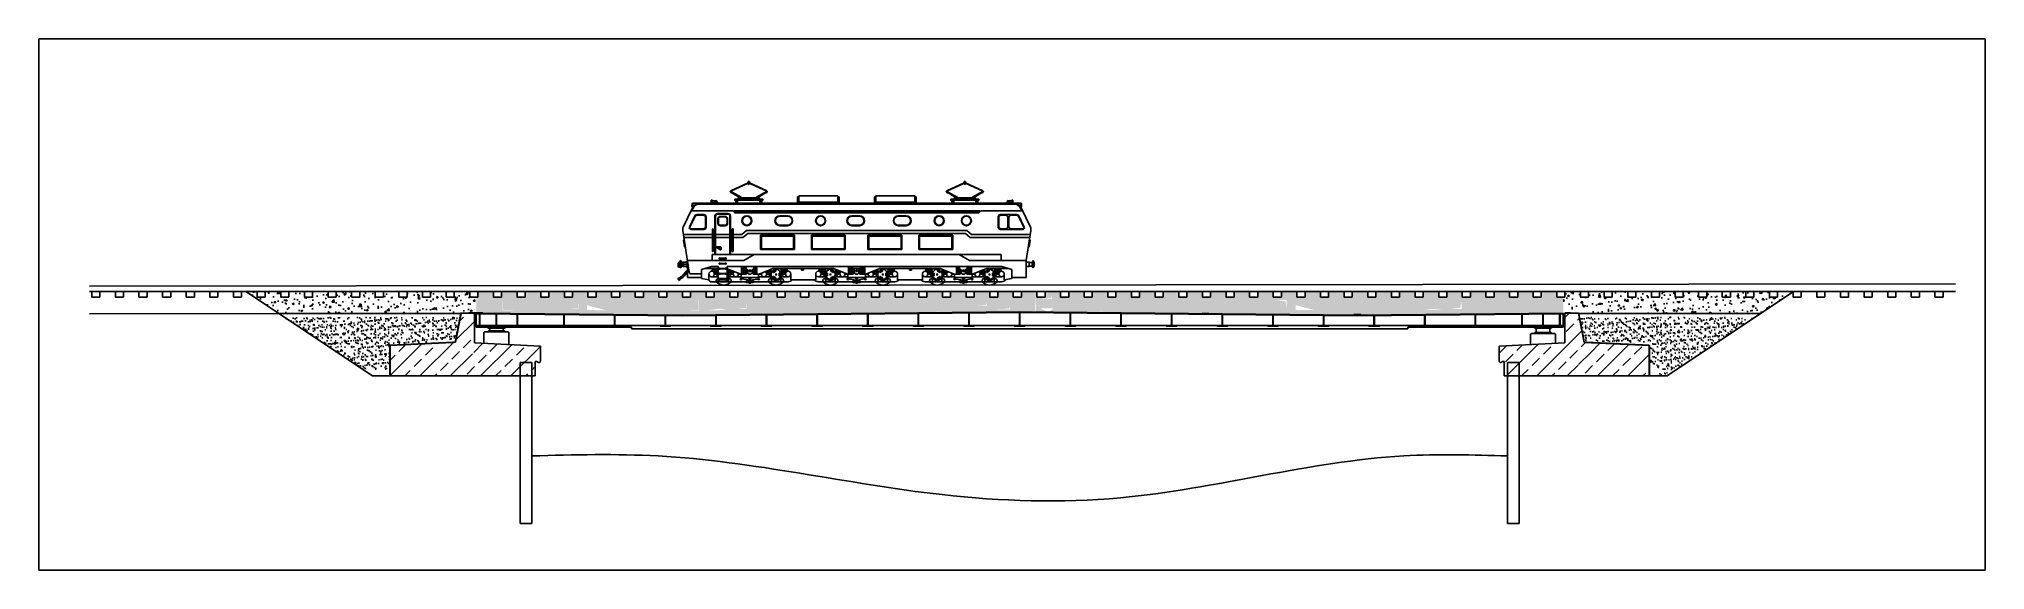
# Model space of a CAD drawing. Header units: millimetres. Extents: x 0 to 57649, y 0 to 15748.
import ezdxf

# ---------------------------------------------------------------- set-up
doc = ezdxf.new("R2010")
doc.units = ezdxf.units.MM
doc.linetypes.add('CENTER2', pattern=[1.125, 0.75, -0.125, 0.125, -0.125])
doc.linetypes.add('HIDDEN', pattern=[0.375, 0.25, -0.125])
for name, color, linetype in [('cienka', 1, 'Continuous'), ('gruba', 92, 'Continuous'), ('najciensza', 254, 'Continuous'), ('srednia', 2, 'Continuous')]:
    doc.layers.add(name, color=color, linetype=linetype)
pattern_1 = [(37.5, (-19465.52, -193245.02), (-6.29934, 192.68238), [0, -152, 0, -170, 0, -162.5]), (7.5, (-19465.52, -193245.02), (176.97767, 282.2146), [0, -82, 0, -137, 0, -52.5]), (327.5, (-19588.52, -193245.02), (311.41419, 0.5659), [0, -50, 0, -180, 0, -235]), (317.5, (-19588.52, -193245.02), (300.61266, 87.76756), [0, -25, 0, -118, 0, -135])]
pattern_2 = [(50, (-1910.6, -11030.93), (546.554, -47.8173), [57.15, -628.65]), (355, (-1910.6, -11030.93), (-105.73, 573.1705), [45.72, -502.922]), (100.4514, (-1865.05, -11034.9), (440.8237, 525.3533), [48.57, -534.271]), (46.1842, (-1910.6, -10878.53), (813.237, -126.127), [85.725, -942.975]), (96.6356, (-1842.8, -10889.04), (712.212, 742.278), [72.855, -801.407]), (351.1842, (-1910.6, -10878.5), (712.212, 742.278), [68.58, -754.379]), (21, (-1834.4, -10916.63), (454.843, -306.7956), [57.15, -628.65]), (326, (-1834.4, -10916.63), (185.406, 552.564), [45.72, -502.92]), (71.4514, (-1796.5, -10942.2), (640.2493, 245.7683), [48.57, -534.27]), (37.5, (-1910.6, -11030.93), (9.2658, 253.6651), [0, -496.824, 0, -510.54, 0, -504.825]), (7.5, (-1910.6, -11030.93), (200.459, 300.5417), [0, -291.084, 0, -485.394, 0, -192.405]), (327.5, (-2080.52, -11030.93), (406.7718, -17.1862), [0, -190.5, 0, -594.36, 0, -788.67]), (317.5, (-2156.72, -11030.93), (444.3875, 76.2795), [0, -247.65, 0, -394.716, 0, -560.07])]

msp = doc.modelspace()

# ---------------------------------------------------------------- hatches: boundary and pattern name
at = {"layer": 'najciensza', "linetype": 'Continuous'}
h = msp.add_hatch(dxfattribs=at)
h.set_pattern_fill('AR-CONC', color=256, scale=3, style=0)
h.set_pattern_definition(pattern_2)
h.paths.add_polyline_path([(12953, 8095), (12764, 8095), (12764, 8255), (12304, 8255), (12304, 8095), (12064, 8095), (12064, 8255), (11604, 8255), (11604, 8095), (11364, 8095), (11364, 8255), (10904, 8255), (10904, 8095), (10664, 8095), (10664, 8255), (10204, 8255), (10204, 8095), (9964, 8095), (9964, 8255), (9504, 8255), (9504, 8095), (9264, 8095), (9264, 8255), (8804, 8255), (8804, 8095), (8564, 8095), (8564, 8255), (8104, 8255), (8104, 8095), (7864, 8095), (7864, 8255), (7404, 8255), (7404, 8095), (7164, 8095), (7164, 8255), (6704, 8255), (6704, 8095), (6464, 8095), (6464, 8255), (6129, 8255), (7103, 7606), (12493, 7606), (12495, 7616), (12903, 7626), (12903, 7626), (12953, 7626)])
h.paths.add_polyline_path([(9197, 8110), (9021, 8251), (9260, 8070), (9396, 7611)], flags=16)
h = msp.add_hatch(dxfattribs=at)
h.set_pattern_fill('AR-CONC', color=256, scale=3, style=0)
h.set_pattern_definition(pattern_2)
h.paths.add_polyline_path([(18482, 8095), (18364, 8095), (18364, 8255), (17904, 8255), (17904, 8095), (17664, 8095), (17664, 8255), (17204, 8255), (17204, 8095), (16964, 8095), (16964, 8255), (16504, 8255), (16504, 8095), (16264, 8095), (16264, 8255), (15804, 8255), (15804, 8095), (15564, 8095), (15564, 8255), (15104, 8255), (15104, 8095), (14864, 8095), (14864, 8255), (14404, 8255), (14404, 8095), (14164, 8095), (14164, 8255), (13704, 8255), (13704, 8095), (13553, 8095), (13553, 7610), (18482, 7561)])
h.paths.add_polyline_path([(16799, 7703), (16239, 7708), (16240, 7848)], flags=16)
h.paths.add_polyline_path([(13553, 7918), (13553, 8095), (13464, 8095), (13464, 8255), (13004, 8255), (13004, 8095), (12953, 8095), (12953, 7616), (13553, 7610)])
h.paths.add_polyline_path([(19053, 8255), (18604, 8255), (18604, 8095), (18482, 8095), (18482, 7561), (18953, 7556), (18953, 7580), (19053, 7581)])
h.paths.add_polyline_path([(29052, 8095), (28864, 8095), (28864, 8255), (28404, 8255), (28404, 8095), (28164, 8095), (28164, 8255), (27704, 8255), (27704, 8095), (27464, 8095), (27464, 8255), (27004, 8255), (27004, 8095), (26764, 8095), (26764, 8255), (26304, 8255), (26304, 8095), (26064, 8095), (26064, 8255), (25604, 8255), (25604, 8095), (25364, 8095), (25364, 8255), (24904, 8255), (24904, 8095), (24664, 8095), (24664, 8255), (24204, 8255), (24204, 8095), (23964, 8095), (23964, 8255), (23504, 8255), (23504, 8095), (23264, 8095), (23264, 8255), (22804, 8255), (22804, 8095), (22564, 8095), (22564, 8255), (22104, 8255), (22104, 8095), (21864, 8095), (21864, 8255), (21404, 8255), (21404, 8095), (21164, 8095), (21164, 8255), (20704, 8255), (20704, 8095), (20464, 8095), (20464, 8255), (20004, 8255), (20004, 8095), (19764, 8095), (19764, 8255), (19304, 8255), (19304, 8095), (19064, 8095), (19064, 8255), (19053, 8255), (19053, 7581), (19153, 7582), (19153, 7556), (23453, 7599), (23453, 7611), (23653, 7613), (23653, 7601), (26453, 7629), (26453, 7655), (26653, 7657), (26653, 7631), (29052, 7655)])
h.paths.add_polyline_path([(19822, 7703), (20201, 7752), (20382, 7708)], flags=16)
h.paths.add_polyline_path([(13733, 7704), (13733, 8343), (13748, 7716), (14108, 7704)])
h.paths.add_polyline_path([(15662, 7740), (15976, 7737), (15979, 8000), (15965, 7753)], flags=16)
h.paths.add_polyline_path([(27712, 7839), (28067, 7860), (28077, 7959), (28087, 7839)], flags=16)
h.paths.add_polyline_path([(28392, 7735), (28749, 7751), (28758, 7839), (28767, 7735)], flags=16)
h.paths.add_polyline_path([(19169, 7680), (19532, 7698), (19544, 8320), (19544, 7680)])
h.paths.add_polyline_path([(20645, 7737), (20959, 7740), (20956, 8003), (20941, 7764)], flags=16)
h = msp.add_hatch(dxfattribs=at)
h.set_pattern_fill('AR-CONC', color=256, scale=3, style=0)
h.set_pattern_definition(pattern_2)
h.paths.add_polyline_path([(39053, 8255), (38904, 8255), (38904, 8095), (38664, 8095), (38664, 8255), (38204, 8255), (38204, 8095), (37964, 8095), (37964, 8255), (37504, 8255), (37504, 8095), (37264, 8095), (37264, 8255), (36804, 8255), (36804, 8095), (36564, 8095), (36564, 8255), (36104, 8255), (36104, 8095), (35864, 8095), (35864, 8255), (35404, 8255), (35404, 8095), (35164, 8095), (35164, 8255), (34704, 8255), (34704, 8095), (34464, 8095), (34464, 8255), (34004, 8255), (34004, 8095), (33764, 8095), (33764, 8255), (33304, 8255), (33304, 8095), (33064, 8095), (33064, 8255), (32604, 8255), (32604, 8095), (32364, 8095), (32364, 8255), (31904, 8255), (31904, 8095), (31664, 8095), (31664, 8255), (31204, 8255), (31204, 8095), (30964, 8095), (30964, 8255), (30504, 8255), (30504, 8095), (30264, 8095), (30264, 8255), (29804, 8255), (29804, 8095), (29564, 8095), (29564, 8255), (29104, 8255), (29104, 8095), (29053, 8095), (29053, 7655), (31453, 7631), (31453, 7657), (31653, 7655), (31653, 7629), (34453, 7601), (34453, 7613), (34653, 7611), (34653, 7599), (38953, 7556), (38953, 7582), (39053, 7581)])
h.paths.add_polyline_path([(37225, 7713), (37226, 7853), (37785, 7708)], flags=16)
h.paths.add_polyline_path([(44553, 8255), (44504, 8255), (44504, 8095), (44264, 8095), (44264, 8255), (43804, 8255), (43804, 8095), (43564, 8095), (43564, 8255), (43104, 8255), (43104, 8095), (42864, 8095), (42864, 8255), (42404, 8255), (42404, 8095), (42164, 8095), (42164, 8255), (41704, 8255), (41704, 8095), (41464, 8095), (41464, 8255), (41004, 8255), (41004, 8095), (40764, 8095), (40764, 8255), (40304, 8255), (40304, 8095), (40064, 8095), (40064, 8255), (39604, 8255), (39604, 8095), (39364, 8095), (39364, 8255), (39053, 8255), (39053, 7581), (39153, 7580), (39153, 7556), (44553, 7610), (44553, 7918)])
h.paths.add_polyline_path([(41004, 7708), (41300, 7741), (41564, 7713)], flags=16)
h.paths.add_polyline_path([(45153, 8095), (44964, 8095), (44964, 8255), (44553, 8255), (44553, 7610), (45153, 7616)])
h.paths.add_polyline_path([(29162, 7660), (29512, 7682), (29537, 8299), (29537, 7660)])
h.paths.add_polyline_path([(29640, 8035), (29990, 8060), (30006, 8121), (30015, 8035)], flags=16)
h.paths.add_polyline_path([(29861, 7665), (29666, 7761), (30041, 7761), (29941, 7663)], flags=16)
h.paths.add_polyline_path([(36931, 7969), (36962, 7742), (36965, 8005), (36651, 8008)], flags=16)
h.paths.add_polyline_path([(41827, 7742), (42141, 7745), (42138, 8008), (42105, 7777)], flags=16)
h = msp.add_hatch(dxfattribs=at)
h.set_pattern_fill('AR-CONC', color=256, scale=3, style=0)
h.set_pattern_definition(pattern_2)
h.paths.add_polyline_path([(45152, 8095), (45204, 8095), (45204, 8255), (45664, 8255), (45664, 8095), (45904, 8095), (45904, 8255), (46364, 8255), (46364, 8095), (46604, 8095), (46604, 8255), (47064, 8255), (47064, 8095), (47304, 8095), (47304, 8255), (47764, 8255), (47764, 8095), (48004, 8095), (48004, 8255), (48464, 8255), (48464, 8095), (48704, 8095), (48704, 8255), (49164, 8255), (49164, 8095), (49404, 8095), (49404, 8255), (50001, 8255), (50001, 8095), (50241, 8095), (50241, 8255), (50701, 8255), (50701, 8095), (50941, 8095), (50941, 8255), (51401, 8255), (51401, 8095), (51641, 8095), (51641, 8255), (51976, 8255), (51002, 7606), (45611, 7606), (45610, 7616), (45202, 7626), (45202, 7626), (45152, 7626)])
h.paths.add_polyline_path([(49084, 7611), (48951, 7984), (48845, 8058), (48911, 7928)], flags=16)
h = msp.add_hatch(dxfattribs=at)
h.set_pattern_fill('AR-SAND', color=256, scale=100, style=0)
h.set_pattern_definition(pattern_1)
h.paths.add_polyline_path([(12343, 6806), (12493, 7495), (7269, 7495), (9581, 5954), (10393, 5954), (10393, 6713)])
h.paths.add_polyline_path([(10467, 6901), (11020, 7069), (11027, 6929)], flags=16)
h.paths.add_polyline_path([(9131, 6454), (9021, 6550), (9396, 6550), (9268, 6477)], flags=16)
h.paths.add_polyline_path([(9346, 7337), (9021, 7420), (9396, 7420), (9396, 6781)], flags=16)
h.paths.add_polyline_path([(8548, 6640), (8857, 6704), (8923, 7470), (8923, 6640)], flags=17)
h.paths.add_polyline_path([(11275, 6968), (11615, 6985), (11602, 7247), (11561, 7033)], flags=16)
h = msp.add_hatch(dxfattribs=at)
h.set_pattern_fill('ANSI33', color=256, scale=100, style=0)
h.set_pattern_definition([(45, (-1910.6, -11030.93), (-449.013, 449.013), []), (45, (-1461.6, -11030.93), (-449.013, 449.013), [317.5, -158.75])])
h.paths.add_polyline_path([(14853, 6638), (12903, 6736), (12903, 7495), (12503, 7495), (12335, 6753), (10403, 6656), (10403, 5755), (14253, 5755), (14253, 6155), (14603, 6155), (14603, 5755), (14703, 5755), (14703, 6188), (14753, 6188), (14813, 6148), (14853, 6188)])
h.paths.add_polyline_path([(14603, 6155), (14253, 6155), (14253, 5755), (14603, 5755)], flags=17)
h.paths.add_polyline_path([(12139, 6455), (12968, 6455), (12968, 6080), (12924, 6411)], flags=16)
h = msp.add_hatch(dxfattribs=at)
h.set_pattern_fill('ANSI33', color=256, scale=100, style=0)
h.paths.add_polyline_path([(47703, 6655), (45772, 6752), (45602, 7606), (45203, 7616), (45203, 6736), (44553, 6703), (44553, 6600), (44553, 5755), (47703, 5755)])
h.paths.add_polyline_path([(44553, 5981), (44553, 6703), (43252, 6638), (43252, 6188), (43292, 6148), (43352, 6188), (43402, 6188), (43402, 5755), (43502, 5755), (43502, 6155), (43852, 6155), (43852, 5755), (44553, 5755)])
h.paths.add_polyline_path([(43852, 6155), (43502, 6155), (43502, 5755), (43852, 5755)], flags=17)
h.paths.add_polyline_path([(45945, 6100), (45967, 6455), (45967, 6080), (45138, 6080)], flags=16)
h = msp.add_hatch(dxfattribs=at)
h.set_pattern_fill('AR-SAND', color=256, scale=100, style=0)
h.set_pattern_definition(pattern_1)
h.paths.add_polyline_path([(50838, 7495), (45614, 7494), (45764, 6806), (47713, 6713), (47713, 5954), (48526, 5954)])
h.paths.add_polyline_path([(48798, 6704), (48798, 7533), (48848, 6745), (49173, 6704)])
h.paths.add_polyline_path([(48685, 7378), (48361, 7420), (48736, 7420), (48736, 6781)], flags=16)
h.paths.add_polyline_path([(48361, 5911), (48642, 6052), (47756, 5775), (48216, 5790)])

# ---------------------------------------------------------------- linework, layer by layer
at = {"layer": 'cienka', "linetype": 'Continuous'}
for p, q in [((1500, 8422), (56771, 8491)), ((13313, 7169), (13279, 7203)), ((13313, 7089), (13283, 7059)), ((13553, 7203), (13313, 7203)), ((13553, 7169), (13313, 7169)), ((13553, 7089), (13313, 7089)), ((13353, 7169), (13353, 7089)), ((13553, 7203), (13793, 7203)), ((13553, 7169), (13793, 7169)), ((13553, 7089), (13793, 7089)), ((13753, 7169), (13753, 7089)), ((13793, 7169), (13828, 7203)), ((13793, 7089), (13823, 7059)), ((44313, 7173), (44279, 7208)), ((44313, 7043), (44283, 7013)), ((44553, 7203), (44313, 7203)), ((44553, 7173), (44313, 7173)), ((44553, 7043), (44313, 7043)), ((44353, 7173), (44353, 7043)), ((44553, 7203), (44793, 7203)), ((44553, 7173), (44793, 7173)), ((44553, 7043), (44793, 7043)), ((44753, 7173), (44753, 7043)), ((44793, 7173), (44819, 7199)), ((44793, 7043), (44823, 7013))]:
    msp.add_line(p, q, dxfattribs=at)
for points in [[(1804, 8095), (1564, 8095), (1564, 8255), (1804, 8255)], [(2504, 8095), (2264, 8095), (2264, 8255), (2504, 8255)], [(3204, 8095), (2964, 8095), (2964, 8255), (3204, 8255)], [(3904, 8095), (3664, 8095), (3664, 8255), (3904, 8255)], [(4604, 8095), (4364, 8095), (4364, 8255), (4604, 8255)], [(5304, 8095), (5064, 8095), (5064, 8255), (5304, 8255)], [(6004, 8095), (5764, 8095), (5764, 8255), (6004, 8255)], [(6704, 8095), (6464, 8095), (6464, 8255), (6704, 8255)], [(7404, 8095), (7164, 8095), (7164, 8255), (7404, 8255)], [(8104, 8095), (7864, 8095), (7864, 8255), (8104, 8255)], [(8804, 8095), (8564, 8095), (8564, 8255), (8804, 8255)], [(9504, 8095), (9264, 8095), (9264, 8255), (9504, 8255)], [(10204, 8095), (9964, 8095), (9964, 8255), (10204, 8255)], [(10904, 8095), (10664, 8095), (10664, 8255), (10904, 8255)], [(11604, 8095), (11364, 8095), (11364, 8255), (11604, 8255)], [(12304, 8095), (12064, 8095), (12064, 8255), (12304, 8255)], [(13004, 8095), (12764, 8095), (12764, 8255), (13004, 8255)], [(13704, 8095), (13464, 8095), (13464, 8255), (13704, 8255)], [(14404, 8095), (14164, 8095), (14164, 8255), (14404, 8255)], [(15104, 8095), (14864, 8095), (14864, 8255), (15104, 8255)], [(15804, 8095), (15564, 8095), (15564, 8255), (15804, 8255)], [(16504, 8095), (16264, 8095), (16264, 8255), (16504, 8255)], [(17204, 8095), (16964, 8095), (16964, 8255), (17204, 8255)], [(17904, 8095), (17664, 8095), (17664, 8255), (17904, 8255)], [(18604, 8095), (18364, 8095), (18364, 8255), (18604, 8255)], [(19304, 8095), (19064, 8095), (19064, 8255), (19304, 8255)], [(20004, 8095), (19764, 8095), (19764, 8255), (20004, 8255)], [(20704, 8095), (20464, 8095), (20464, 8255), (20704, 8255)], [(21404, 8095), (21164, 8095), (21164, 8255), (21404, 8255)], [(22104, 8095), (21864, 8095), (21864, 8255), (22104, 8255)], [(22804, 8095), (22564, 8095), (22564, 8255), (22804, 8255)], [(23504, 8095), (23264, 8095), (23264, 8255), (23504, 8255)], [(24204, 8095), (23964, 8095), (23964, 8255), (24204, 8255)], [(24904, 8095), (24664, 8095), (24664, 8255), (24904, 8255)], [(25604, 8095), (25364, 8095), (25364, 8255), (25604, 8255)], [(26304, 8095), (26064, 8095), (26064, 8255), (26304, 8255)], [(27004, 8095), (26764, 8095), (26764, 8255), (27004, 8255)], [(27704, 8095), (27464, 8095), (27464, 8255), (27704, 8255)], [(28404, 8095), (28164, 8095), (28164, 8255), (28404, 8255)], [(29104, 8095), (28864, 8095), (28864, 8255), (29104, 8255)], [(29804, 8095), (29564, 8095), (29564, 8255), (29804, 8255)], [(30504, 8095), (30264, 8095), (30264, 8255), (30504, 8255)], [(31204, 8095), (30964, 8095), (30964, 8255), (31204, 8255)], [(31904, 8095), (31664, 8095), (31664, 8255), (31904, 8255)], [(32604, 8095), (32364, 8095), (32364, 8255), (32604, 8255)], [(33304, 8095), (33064, 8095), (33064, 8255), (33304, 8255)], [(34004, 8095), (33764, 8095), (33764, 8255), (34004, 8255)], [(34704, 8095), (34464, 8095), (34464, 8255), (34704, 8255)], [(35404, 8095), (35164, 8095), (35164, 8255), (35404, 8255)], [(36104, 8095), (35864, 8095), (35864, 8255), (36104, 8255)], [(36804, 8095), (36564, 8095), (36564, 8255), (36804, 8255)], [(37504, 8095), (37264, 8095), (37264, 8255), (37504, 8255)], [(38204, 8095), (37964, 8095), (37964, 8255), (38204, 8255)], [(38904, 8095), (38664, 8095), (38664, 8255), (38904, 8255)], [(39604, 8095), (39364, 8095), (39364, 8255), (39604, 8255)], [(40304, 8095), (40064, 8095), (40064, 8255), (40304, 8255)], [(41004, 8095), (40764, 8095), (40764, 8255), (41004, 8255)], [(41704, 8095), (41464, 8095), (41464, 8255), (41704, 8255)], [(42404, 8095), (42164, 8095), (42164, 8255), (42404, 8255)], [(43104, 8095), (42864, 8095), (42864, 8255), (43104, 8255)], [(43804, 8095), (43564, 8095), (43564, 8255), (43804, 8255)], [(44504, 8095), (44264, 8095), (44264, 8255), (44504, 8255)], [(45204, 8095), (44964, 8095), (44964, 8255), (45204, 8255)], [(45904, 8095), (45664, 8095), (45664, 8255), (45904, 8255)], [(46604, 8095), (46364, 8095), (46364, 8255), (46604, 8255)], [(47304, 8095), (47064, 8095), (47064, 8255), (47304, 8255)], [(48004, 8095), (47764, 8095), (47764, 8255), (48004, 8255)], [(48704, 8095), (48464, 8095), (48464, 8255), (48704, 8255)], [(49404, 8095), (49164, 8095), (49164, 8255), (49404, 8255)], [(50104, 8095), (49864, 8095), (49864, 8255), (50104, 8255)], [(50804, 8095), (50564, 8095), (50564, 8255), (50804, 8255)], [(51504, 8095), (51264, 8095), (51264, 8255), (51504, 8255)], [(52204, 8095), (51964, 8095), (51964, 8255), (52204, 8255)], [(52904, 8095), (52664, 8095), (52664, 8255), (52904, 8255)], [(53604, 8095), (53364, 8095), (53364, 8255), (53604, 8255)], [(54304, 8095), (54064, 8095), (54064, 8255), (54304, 8255)], [(55004, 8095), (54764, 8095), (54764, 8255), (55004, 8255)], [(55704, 8095), (55464, 8095), (55464, 8255), (55704, 8255)], [(56404, 8095), (56164, 8095), (56164, 8255), (56404, 8255)]]:
    msp.add_lwpolyline(points, close=True, dxfattribs=at)
at = {"layer": 'Defpoints'}
msp.add_lwpolyline([(0, 15748), (57649, 15748), (57649, 0), (0, 0)], close=True, dxfattribs=at)
at = {"layer": 'gruba', "linetype": 'Continuous'}
for p, q in [((51978, 8255), (48228, 5755)), ((12335, 6753), (12503, 7606)), ((12503, 7606), (12903, 7616)), ((12903, 7626), (12704, 7621)), ((12903, 7626), (13153, 7624)), ((12903, 6736), (12903, 7616)), ((12953, 7203), (12953, 7616)), ((19053, 7555), (12953, 7616)), ((19053, 7541), (12953, 7602)), ((13047, 7601), (13047, 7253)), ((13059, 7253), (13059, 7602)), ((29053, 7655), (19053, 7555)), ((29054, 7641), (19053, 7541)), ((29053, 7655), (39053, 7555)), ((29053, 7641), (39053, 7541)), ((34653, 7611), (34453, 7613)), ((39153, 7580), (38953, 7582)), ((39053, 7555), (45153, 7616)), ((39053, 7541), (45153, 7602)), ((45047, 7253), (45047, 7601)), ((45059, 7601), (45059, 7253)), ((45153, 7203), (45153, 7616)), ((45203, 7626), (45403, 7621)), ((45203, 6736), (45203, 7616)), ((45603, 7606), (45203, 7616)), ((45772, 6752), (45603, 7606)), ((12953, 7253), (45153, 7253)), ((12953, 7203), (17553, 7203)), ((13047, 7253), (13147, 7253)), ((13047, 7233), (13047, 7253)), ((13047, 7233), (13147, 7233)), ((13147, 7233), (13147, 7253)), ((17553, 7203), (17553, 7153)), ((17553, 7153), (40553, 7153)), ((40553, 7203), (45153, 7203)), ((40553, 7203), (40553, 7153)), ((44959, 7233), (44959, 7253)), ((44959, 7253), (45059, 7253)), ((44959, 7233), (45059, 7233)), ((45059, 7233), (45059, 7253)), ((12335, 6753), (10403, 6656)), ((10403, 5755), (10403, 6656)), ((12903, 6736), (14853, 6638)), ((14853, 6638), (14853, 6188)), ((14853, 6299), (14853, 6636)), ((45203, 6736), (43252, 6638)), ((43252, 6299), (43252, 6638)), ((43252, 6636), (43252, 6188)), ((45772, 6752), (47703, 6655)), ((47703, 5755), (47703, 6655)), ((14753, 6188), (14703, 6188)), ((14703, 5755), (14703, 6188)), ((14753, 6188), (14813, 6148)), ((14853, 6188), (14813, 6148)), ((43252, 6188), (43292, 6148)), ((43352, 6188), (43292, 6148)), ((43352, 6188), (43402, 6188)), ((43402, 5755), (43402, 6188)), ((10403, 5755), (14703, 5755)), ((14253, 5755), (14253, 1385)), ((14603, 5755), (14603, 1385)), ((47703, 5755), (43402, 5755)), ((43502, 5755), (43502, 1385)), ((43852, 5755), (43852, 1385)), ((47703, 5755), (48228, 5755)), ((14603, 1385), (14253, 1385)), ((43502, 1385), (43852, 1385))]:
    msp.add_line(p, q, dxfattribs=at)
at = {"layer": 'gruba', "linetype": 'HIDDEN'}
for p, q in [((12495, 7616), (12333, 6756)), ((12903, 7626), (12495, 7616)), ((45203, 7626), (45612, 7616)), ((45612, 7616), (45775, 6756)), ((12333, 6756), (10393, 6663)), ((10393, 6663), (10393, 5755)), ((45775, 6756), (47713, 6663)), ((47713, 6663), (47713, 5755)), ((14253, 5755), (14253, 6155)), ((14253, 6155), (14603, 6155)), ((14603, 5755), (14603, 6155)), ((43502, 5755), (43502, 6155)), ((43502, 6155), (43852, 6155)), ((43852, 5755), (43852, 6155))]:
    msp.add_line(p, q, dxfattribs=at)
at = {"layer": 'gruba', "linetype": 'CENTER2'}
for p, q in [((15553, 7576), (15553, 7208)), ((17053, 7561), (17053, 7208)), ((18553, 7546), (18553, 7208)), ((20053, 7546), (20053, 7208)), ((21553, 7561), (21553, 7208)), ((23053, 7576), (23053, 7208)), ((24553, 7591), (24553, 7208)), ((26053, 7606), (26053, 7208)), ((27553, 7621), (27553, 7208)), ((29053, 7636), (29053, 7208)), ((32053, 7621), (32053, 7208)), ((33553, 7606), (33553, 7208)), ((35053, 7591), (35053, 7208)), ((36553, 7591), (36553, 7208)), ((38053, 7561), (38053, 7208)), ((39553, 7546), (39553, 7208)), ((41053, 7561), (41053, 7208)), ((42553, 7576), (42553, 7208)), ((43933, 7590), (43933, 7208))]:
    msp.add_line(p, q, dxfattribs=at)
at = {"layer": 'gruba', "linetype": 'Continuous'}
for points in [[(13547, 7596), (13547, 7253), (13403, 7253), (13403, 7228), (13703, 7228), (13703, 7253), (13559, 7253), (13559, 7596)], [(14167, 7590), (14167, 7253), (14023, 7253), (14023, 7228), (14323, 7228), (14323, 7253), (14179, 7253), (14179, 7590)], [(15547, 7576), (15547, 7253), (15403, 7253), (15403, 7228), (15703, 7228), (15703, 7253), (15559, 7253), (15559, 7576)], [(17047, 7561), (17047, 7253), (16903, 7253), (16903, 7228), (17203, 7228), (17203, 7253), (17059, 7253), (17059, 7561)], [(18547, 7546), (18547, 7253), (18403, 7253), (18403, 7228), (18703, 7228), (18703, 7253), (18559, 7253), (18559, 7546)], [(20047, 7551), (20047, 7253), (19903, 7253), (19903, 7228), (20203, 7228), (20203, 7253), (20059, 7253), (20059, 7551)], [(21547, 7566), (21547, 7253), (21403, 7253), (21403, 7228), (21703, 7228), (21703, 7253), (21559, 7253), (21559, 7566)], [(23047, 7581), (23047, 7253), (22903, 7253), (22903, 7228), (23203, 7228), (23203, 7253), (23059, 7253), (23059, 7581)], [(24547, 7596), (24547, 7253), (24403, 7253), (24403, 7228), (24703, 7228), (24703, 7253), (24559, 7253), (24559, 7596)], [(26047, 7611), (26047, 7253), (25903, 7253), (25903, 7228), (26203, 7228), (26203, 7253), (26059, 7253), (26059, 7611)], [(27547, 7626), (27547, 7253), (27403, 7253), (27403, 7228), (27703, 7228), (27703, 7253), (27559, 7253), (27559, 7626)], [(29047, 7641), (29047, 7253), (28903, 7253), (28903, 7228), (29203, 7228), (29203, 7253), (29059, 7253), (29059, 7641)], [(30547, 7626), (30547, 7253), (30403, 7253), (30403, 7228), (30703, 7228), (30703, 7253), (30559, 7253), (30559, 7626)], [(32059, 7611), (32059, 7253), (32203, 7253), (32203, 7228), (31903, 7228), (31903, 7253), (32047, 7253), (32047, 7611)], [(33559, 7596), (33559, 7253), (33703, 7253), (33703, 7228), (33403, 7228), (33403, 7253), (33547, 7253), (33547, 7596)], [(35059, 7581), (35059, 7253), (35203, 7253), (35203, 7228), (34903, 7228), (34903, 7253), (35047, 7253), (35047, 7581)], [(36559, 7566), (36559, 7253), (36703, 7253), (36703, 7228), (36403, 7228), (36403, 7253), (36547, 7253), (36547, 7566)], [(38059, 7561), (38059, 7253), (38203, 7253), (38203, 7228), (37903, 7228), (37903, 7253), (38047, 7253), (38047, 7561)], [(39559, 7546), (39559, 7253), (39703, 7253), (39703, 7228), (39403, 7228), (39403, 7253), (39547, 7253), (39547, 7546)], [(41059, 7561), (41059, 7253), (41203, 7253), (41203, 7228), (40903, 7228), (40903, 7253), (41047, 7253), (41047, 7561)], [(42559, 7576), (42559, 7253), (42703, 7253), (42703, 7228), (42403, 7228), (42403, 7253), (42547, 7253), (42547, 7576)], [(43939, 7590), (43939, 7253), (44083, 7253), (44083, 7228), (43783, 7228), (43783, 7253), (43927, 7253), (43927, 7590)], [(44559, 7596), (44559, 7253), (44703, 7253), (44703, 7228), (44403, 7228), (44403, 7253), (44547, 7253), (44547, 7596)]]:
    msp.add_lwpolyline(points, dxfattribs=at)
at = {"layer": 'najciensza'}
for p, q in [((19935, 10971), (19917, 10971)), ((19917, 10971), (19917, 10911)), ((19935, 10971), (19935, 10911)), ((20026, 10948), (19935, 10971)), ((20071, 10961), (20026, 10948)), ((20071, 10905), (20071, 10961)), ((22469, 11061), (22507, 11061)), ((22469, 10876), (22469, 11061)), ((22469, 11049), (22507, 11049)), ((22469, 10993), (22507, 10993)), ((22469, 10981), (22507, 10981)), ((22507, 11092), (23087, 11092)), ((22507, 11092), (22507, 10906)), ((23667, 11092), (23087, 11092)), ((23667, 11092), (23667, 10906)), ((23706, 11061), (23667, 11061)), ((23706, 11049), (23667, 11049)), ((23706, 10993), (23667, 10993)), ((23706, 10981), (23667, 10981)), ((23706, 10876), (23706, 11061)), ((24750, 11061), (24789, 11061)), ((24750, 10876), (24750, 11061)), ((24750, 11049), (24789, 11049)), ((24750, 10993), (24789, 10993)), ((24750, 10981), (24789, 10981)), ((24789, 11092), (25368, 11092)), ((24789, 11092), (24789, 10906)), ((25948, 11092), (25368, 11092)), ((25948, 11092), (25948, 10906)), ((25987, 11061), (25948, 11061)), ((25987, 11049), (25948, 11049)), ((25987, 10993), (25948, 10993)), ((25987, 10981), (25948, 10981)), ((25987, 10876), (25987, 11061)), ((28693, 10961), (28738, 10948)), ((28693, 10905), (28693, 10961)), ((28738, 10948), (28829, 10971)), ((28829, 10971), (28847, 10971)), ((28829, 10971), (28829, 10911)), ((28847, 10971), (28847, 10911)), ((19362, 10743), (19087, 10171)), ((19430, 10506), (19268, 10169)), ((19441, 10488), (19284, 10162)), ((19318, 10651), (20554, 10651)), ((19378, 10735), (19347, 10669)), ((19362, 10876), (19362, 10743)), ((19560, 10876), (19362, 10876)), ((19363, 10744), (19362, 10743)), ((19374, 10876), (19374, 10765)), ((19407, 10440), (19408, 10441)), ((19408, 10438), (19407, 10440)), ((19408, 10441), (19409, 10441)), ((19409, 10438), (19408, 10438)), ((19409, 10441), (19410, 10440)), ((19410, 10440), (19409, 10438)), ((19484, 10540), (19704, 10540)), ((19496, 10522), (19685, 10522)), ((19508, 10848), (28948, 10848)), ((19514, 10532), (19516, 10533)), ((19514, 10530), (19514, 10532)), ((19516, 10529), (19514, 10530)), ((19516, 10533), (19517, 10532)), ((19517, 10530), (19516, 10529)), ((19517, 10532), (19517, 10530)), ((19560, 10876), (28895, 10876)), ((19562, 10859), (28894, 10859)), ((19665, 10533), (19664, 10532)), ((19664, 10532), (19664, 10530)), ((19664, 10530), (19665, 10529)), ((19667, 10532), (19665, 10533)), ((19665, 10529), (19667, 10530)), ((19667, 10530), (19667, 10532)), ((19746, 10179), (19746, 10461)), ((19753, 10441), (19754, 10443)), ((19754, 10440), (19753, 10441)), ((19754, 10443), (19756, 10443)), ((19756, 10440), (19754, 10440)), ((19756, 10443), (19757, 10441)), ((19757, 10441), (19756, 10440)), ((19764, 10161), (19764, 10480)), ((19917, 10911), (20026, 10911)), ((19986, 10905), (20106, 10905)), ((19986, 10876), (19986, 10905)), ((19986, 10876), (20106, 10876)), ((20026, 10948), (20026, 10905)), ((20026, 9359), (20026, 10492)), ((20044, 9359), (20044, 10492)), ((20105, 10570), (20407, 10570)), ((20105, 10552), (20407, 10552)), ((20106, 10905), (20106, 10876)), ((20110, 10284), (20110, 10410)), ((20116, 10391), (20115, 10390)), ((20115, 10390), (20116, 10388)), ((20118, 10391), (20116, 10391)), ((20116, 10388), (20118, 10388)), ((20119, 10390), (20118, 10391)), ((20118, 10388), (20119, 10390)), ((20126, 10284), (20126, 10410)), ((20187, 10486), (20325, 10486)), ((20187, 10470), (20325, 10470)), ((20205, 10480), (20207, 10481)), ((20205, 10478), (20205, 10480)), ((20207, 10477), (20205, 10478)), ((20207, 10481), (20208, 10480)), ((20208, 10478), (20207, 10477)), ((20208, 10480), (20208, 10478)), ((20305, 10481), (20303, 10480)), ((20303, 10480), (20303, 10478)), ((20303, 10478), (20305, 10477)), ((20306, 10480), (20305, 10481)), ((20305, 10477), (20306, 10478)), ((20306, 10478), (20306, 10480)), ((20385, 10284), (20385, 10410)), ((20393, 10391), (20395, 10391)), ((20393, 10390), (20393, 10391)), ((20393, 10388), (20393, 10390)), ((20395, 10388), (20393, 10388)), ((20395, 10391), (20396, 10390)), ((20396, 10390), (20395, 10388)), ((20402, 10284), (20402, 10410)), ((20467, 9359), (20467, 10492)), ((20485, 9359), (20485, 10492)), ((20554, 10651), (20618, 10588)), ((20579, 10651), (20625, 10606)), ((20579, 10651), (27876, 10651)), ((20618, 10588), (27838, 10588)), ((20625, 10606), (27830, 10606)), ((20870, 10458), (20872, 10458)), ((20870, 10456), (20870, 10458)), ((20871, 10455), (20870, 10456)), ((20873, 10456), (20871, 10455)), ((20872, 10458), (20873, 10457)), ((20873, 10457), (20873, 10456)), ((20969, 10499), (20970, 10499)), ((20969, 10497), (20969, 10499)), ((20970, 10496), (20969, 10497)), ((20970, 10499), (20972, 10499)), ((20972, 10497), (20970, 10496)), ((20972, 10499), (20972, 10497)), ((21067, 10457), (21068, 10459)), ((21068, 10456), (21067, 10457)), ((21068, 10459), (21070, 10458)), ((21069, 10455), (21068, 10456)), ((21070, 10457), (21069, 10455)), ((21070, 10458), (21070, 10457)), ((21849, 10458), (21848, 10457)), ((21848, 10457), (21849, 10455)), ((21850, 10459), (21849, 10458)), ((21849, 10455), (21851, 10456)), ((21851, 10457), (21850, 10459)), ((21851, 10456), (21851, 10457)), ((21948, 10499), (21947, 10499)), ((21947, 10499), (21947, 10497)), ((21947, 10497), (21948, 10496)), ((22178, 10506), (21948, 10506)), ((21950, 10499), (21948, 10499)), ((21948, 10496), (21950, 10497)), ((22178, 10490), (21948, 10490)), ((21950, 10497), (21950, 10499)), ((22061, 10499), (22063, 10499)), ((22061, 10497), (22061, 10499)), ((22063, 10496), (22061, 10497)), ((22063, 10499), (22064, 10499)), ((22064, 10497), (22063, 10496)), ((22064, 10499), (22064, 10497)), ((22176, 10499), (22178, 10499)), ((22176, 10497), (22176, 10499)), ((22178, 10496), (22176, 10497)), ((22178, 10499), (22179, 10499)), ((22179, 10497), (22178, 10496)), ((22179, 10499), (22179, 10497)), ((22275, 10457), (22276, 10459)), ((22275, 10456), (22275, 10457)), ((22277, 10455), (22275, 10456)), ((22276, 10459), (22278, 10458)), ((22278, 10457), (22277, 10455)), ((22278, 10458), (22278, 10457)), ((22469, 10906), (23087, 10906)), ((23055, 10456), (23056, 10458)), ((23057, 10455), (23055, 10456)), ((23056, 10458), (23058, 10458)), ((23058, 10456), (23057, 10455)), ((23058, 10458), (23059, 10457)), ((23059, 10457), (23058, 10456)), ((23706, 10906), (23087, 10906)), ((23154, 10499), (23156, 10499)), ((23154, 10497), (23154, 10499)), ((23156, 10496), (23154, 10497)), ((23156, 10499), (23157, 10499)), ((23157, 10497), (23156, 10496)), ((23157, 10499), (23157, 10497)), ((23253, 10457), (23254, 10459)), ((23253, 10456), (23253, 10457)), ((23255, 10455), (23253, 10456)), ((23254, 10459), (23256, 10458)), ((23256, 10457), (23255, 10455)), ((23256, 10458), (23256, 10457)), ((23980, 10458), (23979, 10457)), ((23979, 10457), (23980, 10455)), ((23981, 10459), (23980, 10458)), ((23980, 10455), (23982, 10456)), ((23983, 10457), (23981, 10459)), ((23982, 10456), (23983, 10457)), ((24080, 10499), (24078, 10499)), ((24078, 10499), (24078, 10497)), ((24078, 10497), (24080, 10496)), ((24309, 10506), (24079, 10506)), ((24309, 10490), (24079, 10490)), ((24081, 10499), (24080, 10499)), ((24080, 10496), (24081, 10497)), ((24081, 10497), (24081, 10499)), ((24193, 10499), (24194, 10499)), ((24193, 10497), (24193, 10499)), ((24194, 10496), (24193, 10497)), ((24194, 10499), (24196, 10499)), ((24196, 10497), (24194, 10496)), ((24196, 10499), (24196, 10497)), ((24308, 10499), (24309, 10499)), ((24308, 10497), (24308, 10499)), ((24309, 10496), (24308, 10497)), ((24309, 10499), (24310, 10499)), ((24310, 10497), (24309, 10496)), ((24310, 10499), (24310, 10497)), ((24406, 10457), (24407, 10459)), ((24406, 10456), (24406, 10457)), ((24408, 10455), (24406, 10456)), ((24407, 10459), (24409, 10458)), ((24409, 10457), (24408, 10455)), ((24409, 10458), (24409, 10457)), ((24750, 10906), (25368, 10906)), ((25360, 10458), (25359, 10457)), ((25359, 10457), (25361, 10455)), ((25361, 10459), (25360, 10458)), ((25363, 10457), (25361, 10459)), ((25361, 10455), (25362, 10456)), ((25362, 10456), (25363, 10457)), ((25987, 10906), (25368, 10906)), ((25460, 10499), (25458, 10499)), ((25458, 10499), (25458, 10497)), ((25458, 10497), (25460, 10496)), ((25459, 10506), (25689, 10506)), ((25459, 10490), (25689, 10490)), ((25461, 10499), (25460, 10499)), ((25460, 10496), (25461, 10497)), ((25461, 10497), (25461, 10499)), ((25573, 10499), (25574, 10499)), ((25573, 10497), (25573, 10499)), ((25574, 10496), (25573, 10497)), ((25574, 10499), (25576, 10499)), ((25576, 10497), (25574, 10496)), ((25576, 10499), (25576, 10497)), ((25688, 10499), (25689, 10499)), ((25688, 10497), (25688, 10499)), ((25689, 10496), (25688, 10497)), ((25689, 10499), (25690, 10499)), ((25690, 10497), (25689, 10496)), ((25690, 10499), (25690, 10497)), ((25786, 10457), (25787, 10459)), ((25787, 10456), (25786, 10457)), ((25787, 10459), (25789, 10458)), ((25788, 10455), (25787, 10456)), ((25789, 10457), (25788, 10455)), ((25789, 10458), (25789, 10457)), ((26567, 10458), (26569, 10458)), ((26567, 10456), (26567, 10458)), ((26568, 10455), (26567, 10456)), ((26570, 10456), (26568, 10455)), ((26569, 10458), (26570, 10457)), ((26570, 10457), (26570, 10456)), ((26665, 10499), (26667, 10499)), ((26665, 10497), (26665, 10499)), ((26667, 10496), (26665, 10497)), ((26667, 10499), (26668, 10499)), ((26668, 10497), (26667, 10496)), ((26668, 10499), (26668, 10497)), ((26764, 10457), (26765, 10459)), ((26764, 10456), (26764, 10457)), ((26766, 10455), (26764, 10456)), ((26765, 10459), (26767, 10458)), ((26767, 10457), (26766, 10455)), ((26767, 10458), (26767, 10457)), ((27372, 10456), (27373, 10458)), ((27374, 10455), (27372, 10456)), ((27373, 10458), (27374, 10458)), ((27374, 10458), (27376, 10457)), ((27375, 10456), (27374, 10455)), ((27376, 10457), (27375, 10456)), ((27471, 10499), (27473, 10499)), ((27471, 10497), (27471, 10499)), ((27473, 10496), (27471, 10497)), ((27473, 10499), (27474, 10499)), ((27474, 10497), (27473, 10496)), ((27474, 10499), (27474, 10497)), ((27570, 10457), (27571, 10459)), ((27570, 10456), (27570, 10457)), ((27572, 10455), (27570, 10456)), ((27571, 10459), (27572, 10458)), ((27572, 10458), (27573, 10457)), ((27573, 10457), (27572, 10455)), ((27876, 10651), (27830, 10606)), ((27901, 10651), (27838, 10588)), ((27901, 10651), (29137, 10651)), ((28417, 10480), (28417, 10161)), ((28425, 10443), (28424, 10441)), ((28424, 10441), (28425, 10440)), ((28427, 10443), (28425, 10443)), ((28425, 10440), (28427, 10440)), ((28428, 10441), (28427, 10443)), ((28427, 10440), (28428, 10441)), ((28435, 10461), (28435, 10179)), ((28477, 10540), (28971, 10540)), ((28490, 10532), (28491, 10533)), ((28490, 10530), (28490, 10532)), ((28491, 10529), (28490, 10530)), ((28491, 10533), (28493, 10532)), ((28493, 10530), (28491, 10529)), ((28493, 10532), (28493, 10530)), ((28495, 10522), (28641, 10522)), ((28639, 10532), (28641, 10533)), ((28639, 10530), (28639, 10532)), ((28641, 10529), (28639, 10530)), ((28641, 10533), (28642, 10532)), ((28642, 10530), (28641, 10529)), ((28642, 10532), (28642, 10530)), ((28658, 10905), (28658, 10876)), ((28777, 10905), (28658, 10905)), ((28777, 10876), (28658, 10876)), ((28701, 10179), (28701, 10461)), ((28731, 10179), (28731, 10461)), ((28738, 10948), (28738, 10905)), ((28847, 10911), (28738, 10911)), ((28777, 10876), (28777, 10905)), ((28789, 10532), (28790, 10533)), ((28789, 10530), (28789, 10532)), ((28790, 10529), (28789, 10530)), ((28790, 10533), (28792, 10532)), ((28792, 10530), (28790, 10529)), ((28792, 10532), (28792, 10530)), ((28960, 10522), (28792, 10522)), ((28895, 10876), (29093, 10876)), ((28940, 10533), (28938, 10532)), ((28938, 10532), (28938, 10530)), ((28938, 10530), (28940, 10529)), ((28941, 10532), (28940, 10533)), ((28940, 10529), (28941, 10530)), ((28941, 10530), (28941, 10532)), ((29014, 10488), (29171, 10162)), ((29026, 10506), (29188, 10169)), ((29046, 10441), (29045, 10440)), ((29045, 10440), (29046, 10438)), ((29048, 10441), (29046, 10441)), ((29046, 10438), (29048, 10438)), ((29049, 10440), (29048, 10441)), ((29048, 10438), (29049, 10440)), ((29077, 10735), (29109, 10669)), ((29081, 10876), (29081, 10765)), ((29093, 10876), (29093, 10743)), ((29093, 10744), (29093, 10743)), ((29093, 10743), (29369, 10171)), ((19070, 10070), (19261, 8832)), ((19089, 9952), (19951, 9952)), ((19103, 9861), (19951, 9861)), ((19292, 10203), (19292, 10201)), ((19294, 10203), (19292, 10203)), ((19292, 10201), (19292, 10200)), ((19292, 10200), (19294, 10200)), ((19295, 10201), (19294, 10203)), ((19294, 10200), (19295, 10201)), ((19311, 10118), (19685, 10118)), ((19311, 10100), (19704, 10100)), ((19366, 10111), (19365, 10110)), ((19365, 10110), (19365, 10108)), ((19365, 10108), (19366, 10108)), ((19368, 10110), (19366, 10111)), ((19366, 10108), (19368, 10108)), ((19368, 10108), (19368, 10110)), ((19516, 10111), (19514, 10110)), ((19514, 10110), (19514, 10108)), ((19514, 10108), (19516, 10108)), ((19517, 10110), (19516, 10111)), ((19516, 10108), (19517, 10108)), ((19517, 10108), (19517, 10110)), ((19664, 10110), (19665, 10111)), ((19664, 10108), (19664, 10110)), ((19665, 10108), (19664, 10108)), ((19665, 10111), (19667, 10110)), ((19667, 10108), (19665, 10108)), ((19667, 10110), (19667, 10108)), ((19754, 10200), (19753, 10199)), ((19753, 10199), (19754, 10197)), ((19756, 10200), (19754, 10200)), ((19754, 10197), (19756, 10197)), ((19757, 10199), (19756, 10200)), ((19756, 10197), (19757, 10199)), ((19962, 10102), (19963, 10103)), ((19963, 10100), (19962, 10102)), ((19963, 10103), (19964, 10103)), ((19964, 10100), (19963, 10100)), ((19964, 10103), (19965, 10102)), ((19965, 10102), (19964, 10100)), ((19975, 9952), (20536, 9952)), ((19975, 9861), (20536, 9861)), ((20115, 10304), (20116, 10306)), ((20116, 10303), (20115, 10304)), ((20116, 10306), (20118, 10306)), ((20118, 10303), (20116, 10303)), ((20118, 10306), (20119, 10304)), ((20119, 10304), (20118, 10303)), ((20187, 10224), (20325, 10224)), ((20187, 10208), (20325, 10208)), ((20207, 10217), (20205, 10216)), ((20205, 10216), (20205, 10214)), ((20205, 10214), (20207, 10213)), ((20208, 10216), (20207, 10217)), ((20207, 10213), (20208, 10214)), ((20208, 10214), (20208, 10216)), ((20303, 10216), (20305, 10217)), ((20303, 10214), (20303, 10216)), ((20305, 10213), (20303, 10214)), ((20305, 10217), (20306, 10216)), ((20306, 10214), (20305, 10213)), ((20306, 10216), (20306, 10214)), ((20393, 10306), (20393, 10304)), ((20395, 10306), (20393, 10306)), ((20393, 10304), (20393, 10303)), ((20393, 10303), (20395, 10303)), ((20396, 10304), (20395, 10306)), ((20395, 10303), (20396, 10304)), ((20546, 10102), (20547, 10103)), ((20547, 10100), (20546, 10102)), ((20547, 10103), (20549, 10103)), ((20549, 10100), (20547, 10100)), ((20549, 10103), (20550, 10102)), ((20550, 10102), (20549, 10100)), ((20560, 9952), (20822, 9952)), ((20560, 9861), (20856, 9861)), ((20822, 9952), (20961, 10070)), ((20829, 10358), (20830, 10360)), ((20830, 10357), (20829, 10358)), ((20830, 10360), (20832, 10360)), ((20832, 10357), (20830, 10357)), ((20832, 10360), (20832, 10358)), ((20832, 10358), (20832, 10357)), ((20856, 9861), (20995, 9979)), ((20870, 10260), (20871, 10261)), ((20871, 10258), (20870, 10260)), ((20871, 10261), (20873, 10261)), ((20872, 10258), (20871, 10258)), ((20873, 10259), (20872, 10258)), ((20873, 10261), (20873, 10259)), ((20961, 10070), (27483, 10070)), ((20969, 10220), (20970, 10220)), ((20969, 10218), (20969, 10220)), ((20970, 10217), (20969, 10218)), ((20970, 10220), (20972, 10220)), ((20972, 10218), (20970, 10217)), ((20972, 10220), (20972, 10218)), ((20995, 9979), (27450, 9979)), ((21067, 10259), (21068, 10261)), ((21069, 10258), (21067, 10259)), ((21068, 10261), (21069, 10261)), ((21069, 10261), (21071, 10260)), ((21070, 10259), (21069, 10258)), ((21071, 10260), (21070, 10259)), ((21108, 10358), (21109, 10360)), ((21109, 10357), (21108, 10358)), ((21109, 10360), (21111, 10360)), ((21111, 10357), (21109, 10357)), ((21111, 10360), (21111, 10358)), ((21111, 10358), (21111, 10357)), ((21378, 9926), (22380, 9926)), ((21378, 9926), (21378, 9502)), ((21808, 10360), (21807, 10358)), ((21807, 10358), (21808, 10357)), ((21810, 10360), (21808, 10360)), ((21808, 10357), (21810, 10357)), ((21810, 10358), (21810, 10360)), ((21810, 10357), (21810, 10358)), ((21849, 10261), (21848, 10260)), ((21848, 10260), (21848, 10259)), ((21848, 10259), (21850, 10258)), ((21851, 10261), (21849, 10261)), ((21850, 10258), (21851, 10259)), ((21851, 10259), (21851, 10261)), ((21947, 10220), (21947, 10218)), ((21948, 10220), (21947, 10220)), ((21947, 10218), (21948, 10217)), ((22178, 10227), (21948, 10227)), ((21949, 10220), (21948, 10220)), ((21948, 10217), (21949, 10218)), ((22178, 10211), (21948, 10211)), ((21949, 10218), (21949, 10220)), ((22062, 10220), (22063, 10220)), ((22062, 10218), (22062, 10220)), ((22063, 10217), (22062, 10218)), ((22063, 10220), (22065, 10220)), ((22065, 10218), (22063, 10217)), ((22065, 10220), (22065, 10218)), ((22177, 10220), (22178, 10220)), ((22177, 10218), (22177, 10220)), ((22178, 10217), (22177, 10218)), ((22178, 10220), (22180, 10220)), ((22180, 10218), (22178, 10217)), ((22180, 10220), (22180, 10218)), ((22275, 10259), (22276, 10261)), ((22276, 10258), (22275, 10259)), ((22276, 10261), (22277, 10261)), ((22278, 10259), (22276, 10258)), ((22277, 10261), (22278, 10260)), ((22278, 10260), (22278, 10259)), ((22316, 10358), (22317, 10360)), ((22317, 10357), (22316, 10358)), ((22317, 10360), (22318, 10360)), ((22318, 10357), (22317, 10357)), ((22318, 10360), (22319, 10358)), ((22319, 10358), (22318, 10357)), ((22380, 9926), (22380, 9502)), ((22884, 9926), (23887, 9926)), ((22884, 9926), (22884, 9502)), ((23015, 10358), (23016, 10360)), ((23016, 10357), (23015, 10358)), ((23016, 10360), (23017, 10360)), ((23017, 10357), (23016, 10357)), ((23017, 10360), (23018, 10358)), ((23018, 10358), (23017, 10357)), ((23056, 10260), (23057, 10261)), ((23056, 10258), (23056, 10260)), ((23058, 10258), (23056, 10258)), ((23057, 10261), (23059, 10261)), ((23059, 10259), (23058, 10258)), ((23059, 10261), (23059, 10259)), ((23155, 10220), (23156, 10220)), ((23155, 10218), (23155, 10220)), ((23156, 10217), (23155, 10218)), ((23156, 10220), (23158, 10220)), ((23158, 10218), (23156, 10217)), ((23158, 10220), (23158, 10218)), ((23253, 10261), (23255, 10261)), ((23253, 10259), (23253, 10261)), ((23254, 10258), (23253, 10259)), ((23256, 10259), (23254, 10258)), ((23255, 10261), (23256, 10260)), ((23256, 10260), (23256, 10259)), ((23294, 10358), (23295, 10360)), ((23295, 10357), (23294, 10358)), ((23295, 10360), (23296, 10360)), ((23296, 10357), (23295, 10357)), ((23296, 10360), (23297, 10358)), ((23297, 10358), (23296, 10357)), ((23887, 9926), (23887, 9502)), ((23939, 10360), (23938, 10358)), ((23938, 10358), (23939, 10357)), ((23941, 10360), (23939, 10360)), ((23939, 10357), (23941, 10357)), ((23942, 10358), (23941, 10360)), ((23941, 10357), (23942, 10358)), ((23980, 10261), (23979, 10260)), ((23979, 10260), (23979, 10259)), ((23979, 10259), (23981, 10258)), ((23982, 10261), (23980, 10261)), ((23981, 10258), (23982, 10259)), ((23982, 10259), (23982, 10261)), ((24078, 10220), (24078, 10218)), ((24079, 10220), (24078, 10220)), ((24078, 10218), (24079, 10217)), ((24309, 10227), (24079, 10227)), ((24081, 10220), (24079, 10220)), ((24079, 10217), (24081, 10218)), ((24309, 10211), (24079, 10211)), ((24081, 10218), (24081, 10220)), ((24193, 10220), (24194, 10220)), ((24193, 10218), (24193, 10220)), ((24194, 10217), (24193, 10218)), ((24194, 10220), (24196, 10220)), ((24196, 10218), (24194, 10217)), ((24196, 10220), (24196, 10218)), ((24308, 10220), (24309, 10220)), ((24308, 10218), (24308, 10220)), ((24309, 10217), (24308, 10218)), ((24309, 10220), (24311, 10220)), ((24311, 10218), (24309, 10217)), ((24311, 10220), (24311, 10218)), ((24406, 10259), (24407, 10261)), ((24407, 10258), (24406, 10259)), ((24407, 10261), (24408, 10261)), ((24409, 10259), (24407, 10258)), ((24408, 10261), (24410, 10260)), ((24410, 10260), (24409, 10259)), ((24447, 10358), (24448, 10360)), ((24448, 10357), (24447, 10358)), ((24448, 10360), (24449, 10360)), ((24449, 10357), (24448, 10357)), ((24449, 10360), (24450, 10358)), ((24450, 10358), (24449, 10357)), ((25561, 9926), (24558, 9926)), ((24558, 9926), (24558, 9502)), ((25319, 10360), (25318, 10358)), ((25318, 10358), (25319, 10357)), ((25321, 10360), (25319, 10360)), ((25319, 10357), (25321, 10357)), ((25322, 10358), (25321, 10360)), ((25321, 10357), (25322, 10358)), ((25360, 10261), (25359, 10260)), ((25359, 10260), (25359, 10259)), ((25359, 10259), (25361, 10258)), ((25362, 10261), (25360, 10261)), ((25361, 10258), (25362, 10259)), ((25362, 10259), (25362, 10261)), ((25458, 10220), (25458, 10218)), ((25459, 10220), (25458, 10220)), ((25458, 10218), (25459, 10217)), ((25459, 10227), (25689, 10227)), ((25461, 10220), (25459, 10220)), ((25459, 10217), (25461, 10218)), ((25459, 10211), (25689, 10211)), ((25461, 10218), (25461, 10220)), ((25561, 9926), (25561, 9502)), ((25573, 10220), (25575, 10220)), ((25573, 10218), (25573, 10220)), ((25575, 10217), (25573, 10218)), ((25575, 10220), (25576, 10220)), ((25576, 10218), (25575, 10217)), ((25576, 10220), (25576, 10218)), ((25688, 10220), (25689, 10220)), ((25688, 10218), (25688, 10220)), ((25689, 10217), (25688, 10218)), ((25689, 10220), (25691, 10220)), ((25691, 10218), (25689, 10217)), ((25691, 10220), (25691, 10218)), ((25786, 10259), (25787, 10261)), ((25788, 10258), (25786, 10259)), ((25787, 10261), (25788, 10261)), ((25788, 10261), (25790, 10260)), ((25789, 10259), (25788, 10258)), ((25790, 10260), (25789, 10259)), ((25827, 10358), (25828, 10360)), ((25828, 10357), (25827, 10358)), ((25828, 10360), (25830, 10360)), ((25830, 10357), (25828, 10357)), ((25830, 10360), (25830, 10358)), ((25830, 10358), (25830, 10357)), ((26064, 9926), (26064, 9502)), ((27067, 9926), (26064, 9926)), ((26526, 10358), (26527, 10360)), ((26527, 10357), (26526, 10358)), ((26527, 10360), (26528, 10360)), ((26528, 10357), (26527, 10357)), ((26528, 10360), (26529, 10358)), ((26529, 10358), (26528, 10357)), ((26567, 10260), (26568, 10261)), ((26567, 10258), (26567, 10260)), ((26569, 10258), (26567, 10258)), ((26568, 10261), (26570, 10261)), ((26570, 10259), (26569, 10258)), ((26570, 10261), (26570, 10259)), ((26666, 10220), (26667, 10220)), ((26666, 10218), (26666, 10220)), ((26667, 10217), (26666, 10218)), ((26667, 10220), (26669, 10220)), ((26669, 10218), (26667, 10217)), ((26669, 10220), (26669, 10218)), ((26764, 10259), (26765, 10261)), ((26765, 10258), (26764, 10259)), ((26765, 10261), (26766, 10261)), ((26767, 10259), (26765, 10258)), ((26766, 10261), (26767, 10260)), ((26767, 10260), (26767, 10259)), ((26805, 10358), (26806, 10360)), ((26806, 10357), (26805, 10358)), ((26806, 10360), (26807, 10360)), ((26807, 10357), (26806, 10357)), ((26807, 10360), (26808, 10358)), ((26808, 10358), (26807, 10357)), ((27067, 9926), (27067, 9502)), ((27332, 10358), (27332, 10360)), ((27332, 10360), (27334, 10360)), ((27332, 10357), (27332, 10358)), ((27334, 10357), (27332, 10357)), ((27334, 10360), (27335, 10358)), ((27335, 10358), (27334, 10357)), ((27373, 10260), (27374, 10261)), ((27373, 10258), (27373, 10260)), ((27375, 10258), (27373, 10258)), ((27374, 10261), (27375, 10261)), ((27375, 10261), (27376, 10259)), ((27376, 10259), (27375, 10258)), ((27589, 9861), (27450, 9979)), ((27472, 10220), (27473, 10220)), ((27472, 10218), (27472, 10220)), ((27473, 10217), (27472, 10218)), ((27473, 10220), (27474, 10220)), ((27474, 10218), (27473, 10217)), ((27474, 10220), (27474, 10218)), ((27622, 9952), (27483, 10070)), ((27570, 10261), (27572, 10261)), ((27570, 10259), (27570, 10261)), ((27571, 10258), (27570, 10259)), ((27573, 10259), (27571, 10258)), ((27572, 10261), (27573, 10260)), ((27573, 10260), (27573, 10259)), ((27589, 9861), (29353, 9861)), ((27611, 10360), (27613, 10360)), ((27611, 10358), (27611, 10360)), ((27611, 10357), (27611, 10358)), ((27613, 10357), (27611, 10357)), ((27613, 10360), (27614, 10358)), ((27614, 10358), (27613, 10357)), ((27622, 9952), (29367, 9952)), ((28424, 10199), (28425, 10200)), ((28425, 10197), (28424, 10199)), ((28425, 10200), (28427, 10200)), ((28427, 10197), (28425, 10197)), ((28427, 10200), (28428, 10199)), ((28428, 10199), (28427, 10197)), ((29144, 10100), (28477, 10100)), ((28491, 10111), (28490, 10110)), ((28490, 10110), (28490, 10108)), ((28490, 10108), (28491, 10108)), ((28493, 10110), (28491, 10111)), ((28491, 10108), (28493, 10108)), ((28493, 10108), (28493, 10110)), ((28495, 10118), (28641, 10118)), ((28641, 10111), (28639, 10110)), ((28639, 10110), (28639, 10108)), ((28639, 10108), (28641, 10108)), ((28642, 10110), (28641, 10111)), ((28641, 10108), (28642, 10108)), ((28642, 10108), (28642, 10110)), ((28790, 10111), (28789, 10110)), ((28789, 10110), (28789, 10108)), ((28789, 10108), (28790, 10108)), ((28792, 10110), (28790, 10111)), ((28790, 10108), (28792, 10108)), ((29144, 10118), (28792, 10118)), ((28792, 10108), (28792, 10110)), ((28938, 10110), (28940, 10111)), ((28938, 10108), (28938, 10110)), ((28940, 10108), (28938, 10108)), ((28940, 10111), (28941, 10110)), ((28941, 10108), (28940, 10108)), ((28941, 10110), (28941, 10108)), ((29088, 10110), (29089, 10111)), ((29088, 10108), (29088, 10110)), ((29089, 10108), (29088, 10108)), ((29089, 10111), (29091, 10110)), ((29091, 10108), (29089, 10108)), ((29091, 10110), (29091, 10108)), ((29161, 10201), (29161, 10203)), ((29161, 10203), (29163, 10203)), ((29161, 10200), (29161, 10201)), ((29163, 10200), (29161, 10200)), ((29163, 10203), (29164, 10201)), ((29164, 10201), (29163, 10200)), ((29385, 10070), (29247, 9178)), ((19124, 9583), (19094, 9779)), ((19113, 9793), (19105, 9787)), ((19114, 9787), (19108, 9783)), ((19139, 9586), (19109, 9781)), ((19142, 9608), (19137, 9602)), ((19143, 9599), (19138, 9593)), ((19938, 9359), (19938, 9178)), ((19938, 9359), (24288, 9359)), ((19963, 9465), (19962, 9463)), ((19962, 9463), (19963, 9462)), ((19964, 9465), (19963, 9465)), ((19963, 9462), (19964, 9462)), ((19965, 9463), (19964, 9465)), ((19964, 9462), (19965, 9463)), ((20188, 9492), (20085, 9550)), ((20091, 9565), (20092, 9567)), ((20092, 9564), (20091, 9565)), ((20092, 9567), (20094, 9567)), ((20094, 9564), (20092, 9564)), ((20093, 9583), (20188, 9583)), ((20093, 9571), (20188, 9571)), ((20093, 9570), (20188, 9570)), ((20093, 9560), (20188, 9560)), ((20093, 9559), (20188, 9559)), ((20094, 9567), (20095, 9565)), ((20095, 9565), (20094, 9564)), ((20345, 9244), (20166, 9244)), ((20345, 9232), (20166, 9232)), ((20206, 9565), (20206, 9509)), ((20547, 9465), (20546, 9463)), ((20546, 9463), (20547, 9462)), ((20549, 9465), (20547, 9465)), ((20547, 9462), (20549, 9462)), ((20550, 9463), (20549, 9465)), ((20549, 9462), (20550, 9463)), ((21188, 9359), (20877, 9178)), ((22380, 9502), (21378, 9502)), ((23887, 9502), (22884, 9502)), ((28506, 9359), (24156, 9359)), ((24558, 9502), (25561, 9502)), ((26064, 9502), (27067, 9502)), ((27257, 9359), (27567, 9178)), ((28506, 9359), (28506, 9178)), ((29313, 9599), (29317, 9593)), ((29314, 9608), (29319, 9602)), ((29316, 9586), (29346, 9781)), ((29332, 9583), (29362, 9779)), ((29342, 9787), (29347, 9783)), ((29343, 9793), (29351, 9787)), ((18929, 8994), (18930, 8994)), ((18930, 8994), (18932, 8992)), ((18932, 8992), (18936, 8990)), ((18933, 9097), (18933, 9025)), ((18936, 8990), (18941, 8988)), ((18948, 9113), (18940, 9108)), ((18941, 8988), (18946, 8986)), ((18946, 8986), (18951, 8984)), ((18951, 9116), (18948, 9113)), ((18953, 9118), (18951, 9116)), ((18951, 8984), (18955, 8984)), ((18954, 9119), (18953, 9118)), ((18960, 9128), (18954, 9119)), ((18955, 8984), (18960, 8983)), ((18961, 9129), (18960, 9128)), ((18960, 9128), (18960, 9128)), ((18960, 8983), (18965, 8983)), ((18962, 9130), (18961, 9129)), ((18961, 9129), (18961, 9129)), ((18963, 9131), (18962, 9130)), ((18962, 9130), (18962, 9130)), ((18964, 9132), (18963, 9131)), ((18963, 9131), (18963, 9131)), ((18965, 9133), (18964, 9132)), ((18966, 9133), (18965, 9133)), ((18965, 8983), (18969, 8984)), ((18967, 9133), (18966, 9133)), ((18968, 9133), (18967, 9133)), ((18969, 9133), (18968, 9133)), ((18970, 9133), (18969, 9133)), ((18969, 8984), (18974, 8985)), ((18971, 9133), (18970, 9133)), ((18972, 9133), (18971, 9133)), ((18973, 9133), (18972, 9133)), ((18975, 9132), (18973, 9133)), ((18973, 9108), (18974, 9108)), ((18973, 8665), (18999, 8632)), ((18974, 9108), (18977, 9112)), ((18974, 8985), (18978, 8986)), ((18977, 9131), (18975, 9132)), ((18975, 9132), (18975, 9132)), ((18977, 9130), (18977, 9131)), ((18978, 9130), (18977, 9130)), ((18977, 9112), (18978, 9114)), ((18979, 9129), (18978, 9130)), ((18978, 9114), (18979, 9116)), ((18978, 8986), (18983, 8987)), ((18979, 9128), (18979, 9129)), ((18980, 9127), (18979, 9128)), ((18979, 9117), (18980, 9119)), ((18979, 9116), (18979, 9117)), ((18980, 9126), (18980, 9127)), ((18980, 9127), (18980, 9127)), ((18981, 9125), (18980, 9126)), ((18980, 9119), (18981, 9121)), ((18981, 9124), (18981, 9125)), ((18981, 9123), (18981, 9124)), ((18981, 9122), (18981, 9123)), ((18981, 9121), (18981, 9122)), ((18981, 8670), (19006, 8637)), ((18983, 8987), (18987, 8989)), ((18984, 9103), (18984, 9032)), ((18987, 8989), (18989, 8990)), ((18991, 8676), (19017, 8642)), ((18995, 9174), (18995, 8961)), ((19001, 9174), (19001, 8961)), ((19001, 9174), (19047, 9120)), ((19047, 9015), (19001, 8961)), ((19086, 9120), (19047, 9120)), ((19047, 9120), (19047, 9015)), ((19086, 9015), (19047, 9015)), ((19086, 9130), (19086, 9005)), ((19202, 9130), (19086, 9130)), ((19202, 9127), (19086, 9127)), ((19086, 9071), (19195, 9071)), ((19086, 9064), (19195, 9065)), ((19150, 8833), (19116, 8786)), ((19168, 8788), (19136, 8814)), ((19176, 8799), (19143, 8825)), ((19149, 8841), (19145, 8837)), ((19185, 8805), (19145, 8837)), ((19189, 8810), (19149, 8841)), ((19182, 8807), (19151, 8762)), ((19163, 8853), (19153, 8838)), ((19162, 8832), (19158, 8827)), ((19179, 8818), (19175, 8813)), ((19183, 9130), (19202, 9133)), ((19183, 9005), (19202, 9002)), ((19189, 8819), (19185, 8813)), ((19185, 8805), (19189, 8810)), ((19191, 9154), (19190, 9153)), ((19190, 9153), (19191, 9154)), ((19190, 9153), (19190, 9149)), ((19190, 9153), (19190, 9153)), ((19190, 9153), (19190, 9153)), ((19190, 9149), (19190, 9153)), ((19190, 9149), (19191, 9148)), ((19190, 9149), (19190, 9149)), ((19190, 9149), (19190, 9149)), ((19191, 9148), (19190, 9149)), ((19190, 9070), (19191, 9071)), ((19191, 9071), (19190, 9070)), ((19190, 9070), (19190, 9070)), ((19190, 9065), (19190, 9070)), ((19190, 9070), (19190, 9065)), ((19190, 9070), (19190, 9070)), ((19190, 9065), (19190, 9065)), ((19191, 9065), (19190, 9065)), ((19190, 9065), (19191, 9065)), ((19190, 9065), (19190, 9065)), ((19190, 8986), (19191, 8987)), ((19191, 8987), (19190, 8986)), ((19190, 8986), (19190, 8986)), ((19190, 8982), (19190, 8986)), ((19190, 8986), (19190, 8982)), ((19190, 8986), (19190, 8986)), ((19190, 8982), (19190, 8982)), ((19191, 8981), (19190, 8982)), ((19190, 8982), (19191, 8981)), ((19190, 8982), (19190, 8982)), ((19191, 9154), (19191, 9154)), ((19195, 9154), (19191, 9154)), ((19191, 9154), (19195, 9154)), ((19191, 9154), (19191, 9154)), ((19192, 9154), (19191, 9149)), ((19191, 9148), (19195, 9148)), ((19191, 9148), (19191, 9148)), ((19191, 9148), (19191, 9148)), ((19195, 9148), (19191, 9148)), ((19191, 9071), (19195, 9071)), ((19191, 9071), (19191, 9071)), ((19191, 9071), (19191, 9071)), ((19195, 9071), (19191, 9071)), ((19192, 9065), (19191, 9070)), ((19191, 9065), (19191, 9065)), ((19195, 9065), (19191, 9065)), ((19191, 9065), (19195, 9065)), ((19191, 9065), (19191, 9065)), ((19191, 8987), (19195, 8987)), ((19191, 8987), (19191, 8987)), ((19191, 8987), (19191, 8987)), ((19195, 8987), (19191, 8987)), ((19192, 8981), (19191, 8987)), ((19191, 8981), (19191, 8981)), ((19195, 8981), (19191, 8981)), ((19191, 8981), (19195, 8981)), ((19191, 8981), (19191, 8981)), ((19194, 9153), (19193, 9149)), ((19194, 9066), (19193, 9070)), ((19194, 8982), (19193, 8986)), ((19195, 9157), (19195, 9156)), ((19195, 9156), (19195, 9157)), ((19195, 9156), (19195, 9154)), ((19195, 9156), (19195, 9156)), ((19195, 9156), (19195, 9156)), ((19195, 9156), (19195, 9156)), ((19195, 9156), (19195, 9156)), ((19195, 9156), (19195, 9156)), ((19195, 9156), (19195, 9156)), ((19195, 9154), (19195, 9156)), ((19195, 9156), (19195, 9156)), ((19195, 9156), (19195, 9156)), ((19195, 9155), (19195, 9156)), ((19195, 9154), (19195, 9154)), ((19195, 9154), (19195, 9154)), ((19195, 9148), (19195, 9154)), ((19195, 9151), (19195, 9152)), ((19195, 9151), (19195, 9150)), ((19195, 9151), (19195, 9148)), ((19195, 9148), (19195, 9146)), ((19195, 9148), (19195, 9148)), ((19195, 9148), (19195, 9148)), ((19195, 9146), (19195, 9148)), ((19195, 9147), (19195, 9146)), ((19196, 9147), (19195, 9147)), ((19195, 9146), (19196, 9145)), ((19195, 9146), (19195, 9146)), ((19195, 9146), (19195, 9146)), ((19195, 9146), (19195, 9146)), ((19195, 9146), (19195, 9146)), ((19195, 9146), (19195, 9146)), ((19195, 9146), (19195, 9146)), ((19195, 9146), (19195, 9146)), ((19195, 9146), (19195, 9146)), ((19196, 9145), (19195, 9146)), ((19195, 9068), (19195, 9071)), ((19195, 8984), (19195, 8987)), ((19196, 9158), (19196, 9157)), ((19196, 9158), (19196, 9158)), ((19200, 9158), (19196, 9158)), ((19196, 9158), (19200, 9158)), ((19196, 9158), (19196, 9158)), ((19196, 9157), (19196, 9158)), ((19195, 9157), (19195, 9157)), ((19196, 9157), (19195, 9157)), ((19196, 9157), (19196, 9157)), ((19196, 9157), (19196, 9157)), ((19196, 9157), (19196, 9157)), ((19196, 9157), (19196, 9157)), ((19196, 9157), (19196, 9157)), ((19196, 9157), (19196, 9157)), ((19196, 9157), (19196, 9157)), ((19196, 9157), (19196, 9157)), ((19196, 9157), (19196, 9157)), ((19196, 9157), (19196, 9157)), ((19195, 9157), (19196, 9157)), ((19195, 9157), (19195, 9157)), ((19196, 9155), (19195, 9155)), ((19196, 9155), (19196, 9155)), ((19196, 9154), (19196, 9155)), ((19196, 9154), (19196, 9154)), ((19196, 9154), (19196, 9154)), ((19196, 9153), (19196, 9154)), ((19196, 9154), (19200, 9154)), ((19195, 9152), (19196, 9153)), ((19195, 9150), (19196, 9149)), ((19196, 9149), (19196, 9148)), ((19196, 9148), (19196, 9148)), ((19196, 9148), (19196, 9147)), ((19196, 9148), (19196, 9148)), ((19196, 9148), (19200, 9148)), ((19196, 9147), (19196, 9147)), ((19196, 9147), (19196, 9147)), ((19196, 9145), (19200, 9145)), ((19196, 9145), (19196, 9145)), ((19196, 9145), (19196, 9145)), ((19196, 9145), (19196, 9145)), ((19196, 9145), (19196, 9145)), ((19196, 9145), (19196, 9145)), ((19196, 9145), (19196, 9145)), ((19196, 9145), (19196, 9145)), ((19196, 9145), (19196, 9145)), ((19196, 9145), (19196, 9145)), ((19196, 9145), (19196, 9145)), ((19196, 9145), (19196, 9145)), ((19196, 9145), (19196, 9145)), ((19196, 9145), (19196, 9145)), ((19196, 9145), (19196, 9145)), ((19196, 9145), (19196, 9145)), ((19196, 9145), (19196, 9145)), ((19196, 9145), (19196, 9145)), ((19196, 9145), (19196, 9145)), ((19196, 9074), (19200, 9074)), ((19196, 9074), (19196, 9074)), ((19196, 9074), (19196, 9074)), ((19196, 9074), (19196, 9074)), ((19196, 9074), (19196, 9074)), ((19196, 9074), (19196, 9074)), ((19196, 9074), (19196, 9074)), ((19196, 9074), (19196, 9074)), ((19196, 9073), (19196, 9074)), ((19196, 9074), (19196, 9073)), ((19196, 9074), (19196, 9074)), ((19196, 9074), (19196, 9074)), ((19196, 9074), (19196, 9074)), ((19196, 9074), (19196, 9074)), ((19196, 9074), (19196, 9074)), ((19196, 9074), (19196, 9074)), ((19196, 9074), (19196, 9074)), ((19196, 9073), (19196, 9073)), ((19195, 9073), (19196, 9073)), ((19195, 9073), (19195, 9073)), ((19195, 9073), (19195, 9073)), ((19195, 9073), (19195, 9073)), ((19195, 9072), (19195, 9073)), ((19195, 9073), (19195, 9071)), ((19195, 9073), (19195, 9073)), ((19195, 9073), (19195, 9073)), ((19195, 9073), (19195, 9073)), ((19196, 9073), (19195, 9073)), ((19196, 9073), (19196, 9073)), ((19195, 9072), (19195, 9073)), ((19195, 9072), (19195, 9072)), ((19195, 9071), (19195, 9072)), ((19196, 9072), (19195, 9072)), ((19196, 9071), (19196, 9072)), ((19195, 9071), (19195, 9071)), ((19195, 9071), (19195, 9071)), ((19195, 9071), (19195, 9065)), ((19196, 9070), (19196, 9071)), ((19196, 9071), (19196, 9071)), ((19196, 9071), (19196, 9071)), ((19196, 9071), (19196, 9071)), ((19196, 9071), (19200, 9071)), ((19196, 9070), (19196, 9070)), ((19196, 9069), (19196, 9070)), ((19195, 9068), (19196, 9069)), ((19195, 9068), (19196, 9067)), ((19196, 9067), (19196, 9066)), ((19196, 9066), (19196, 9065)), ((19195, 9065), (19195, 9065)), ((19195, 9063), (19195, 9065)), ((19195, 9065), (19195, 9063)), ((19195, 9065), (19195, 9065)), ((19196, 9065), (19196, 9064)), ((19196, 9064), (19196, 9064)), ((19196, 9064), (19196, 9063)), ((19196, 9064), (19196, 9064)), ((19196, 9064), (19196, 9064)), ((19196, 9064), (19200, 9064)), ((19195, 9063), (19195, 9063)), ((19195, 9062), (19195, 9063)), ((19195, 9063), (19195, 9062)), ((19195, 9063), (19195, 9063)), ((19195, 9063), (19195, 9062)), ((19195, 9063), (19195, 9063)), ((19196, 9063), (19195, 9063)), ((19195, 9062), (19195, 9062)), ((19196, 9062), (19195, 9062)), ((19196, 9062), (19196, 9062)), ((19196, 9062), (19196, 9062)), ((19196, 9062), (19196, 9062)), ((19196, 9061), (19196, 9062)), ((19196, 9062), (19196, 9061)), ((19196, 9062), (19196, 9062)), ((19196, 9062), (19196, 9062)), ((19196, 9062), (19196, 9062)), ((19195, 9062), (19196, 9062)), ((19195, 9062), (19195, 9062)), ((19196, 9061), (19196, 9061)), ((19196, 9061), (19196, 9061)), ((19196, 9061), (19196, 9061)), ((19196, 9061), (19196, 9061)), ((19196, 9061), (19196, 9061)), ((19200, 9061), (19196, 9061)), ((19196, 9061), (19200, 9061)), ((19196, 9061), (19196, 9061)), ((19196, 9061), (19196, 9061)), ((19196, 9061), (19196, 9061)), ((19196, 9061), (19196, 9061)), ((19196, 9061), (19196, 9061)), ((19196, 8991), (19200, 8991)), ((19196, 8991), (19196, 8991)), ((19196, 8990), (19196, 8991)), ((19196, 8991), (19196, 8990)), ((19196, 8991), (19196, 8991)), ((19196, 8990), (19196, 8990)), ((19196, 8990), (19196, 8990)), ((19196, 8990), (19196, 8990)), ((19196, 8990), (19196, 8990)), ((19196, 8990), (19196, 8990)), ((19196, 8990), (19196, 8990)), ((19196, 8990), (19196, 8990)), ((19196, 8989), (19196, 8990)), ((19196, 8990), (19196, 8989)), ((19196, 8990), (19196, 8990)), ((19196, 8990), (19196, 8990)), ((19196, 8990), (19196, 8990)), ((19196, 8990), (19196, 8990)), ((19196, 8990), (19196, 8990)), ((19196, 8990), (19196, 8990)), ((19196, 8990), (19196, 8990)), ((19196, 8989), (19196, 8989)), ((19195, 8989), (19196, 8989)), ((19195, 8989), (19195, 8989)), ((19195, 8989), (19195, 8989)), ((19195, 8989), (19195, 8989)), ((19195, 8987), (19195, 8989)), ((19195, 8989), (19195, 8987)), ((19195, 8989), (19195, 8989)), ((19196, 8989), (19195, 8989)), ((19196, 8989), (19196, 8989)), ((19196, 8989), (19195, 8989)), ((19196, 8988), (19196, 8989)), ((19196, 8988), (19196, 8988)), ((19196, 8988), (19196, 8988)), ((19196, 8987), (19196, 8988)), ((19195, 8987), (19195, 8987)), ((19195, 8987), (19195, 8987)), ((19195, 8987), (19195, 8981)), ((19196, 8987), (19196, 8987)), ((19196, 8986), (19196, 8987)), ((19196, 8987), (19196, 8987)), ((19196, 8987), (19200, 8987)), ((19196, 8985), (19196, 8986)), ((19195, 8984), (19196, 8985)), ((19195, 8984), (19196, 8983)), ((19196, 8983), (19196, 8982)), ((19196, 8982), (19196, 8981)), ((19195, 8981), (19195, 8981)), ((19195, 8979), (19195, 8981)), ((19195, 8981), (19195, 8979)), ((19195, 8981), (19195, 8981)), ((19196, 8981), (19196, 8981)), ((19196, 8981), (19196, 8981)), ((19196, 8981), (19196, 8980)), ((19196, 8981), (19200, 8981)), ((19196, 8980), (19196, 8979)), ((19196, 8980), (19196, 8980)), ((19196, 8980), (19196, 8980)), ((19195, 8979), (19195, 8979)), ((19196, 8979), (19195, 8979)), ((19196, 8979), (19196, 8979)), ((19196, 8978), (19196, 8979)), ((19196, 8979), (19196, 8978)), ((19196, 8979), (19196, 8979)), ((19195, 8979), (19196, 8979)), ((19195, 8979), (19195, 8979)), ((19195, 8979), (19196, 8979)), ((19196, 8979), (19195, 8979)), ((19196, 8978), (19196, 8978)), ((19196, 8978), (19196, 8978)), ((19196, 8978), (19196, 8978)), ((19196, 8978), (19196, 8978)), ((19196, 8978), (19196, 8978)), ((19196, 8978), (19196, 8978)), ((19196, 8978), (19196, 8978)), ((19196, 8977), (19196, 8978)), ((19196, 8978), (19196, 8977)), ((19196, 8978), (19196, 8978)), ((19196, 8978), (19196, 8978)), ((19196, 8978), (19196, 8978)), ((19196, 8978), (19196, 8978)), ((19196, 8978), (19196, 8978)), ((19196, 8978), (19196, 8978)), ((19196, 8978), (19196, 8978)), ((19196, 8977), (19196, 8977)), ((19200, 8977), (19196, 8977)), ((19196, 8977), (19200, 8977)), ((19196, 8977), (19196, 8977)), ((19200, 9158), (19200, 9158)), ((19200, 9157), (19200, 9158)), ((19200, 9158), (19200, 9157)), ((19200, 9158), (19200, 9158)), ((19200, 9157), (19200, 9157)), ((19201, 9157), (19200, 9157)), ((19200, 9157), (19201, 9157)), ((19200, 9157), (19200, 9157)), ((19200, 9154), (19201, 9155)), ((19200, 9154), (19200, 9154)), ((19201, 9154), (19200, 9154)), ((19200, 9148), (19200, 9148)), ((19201, 9148), (19200, 9148)), ((19200, 9145), (19200, 9145)), ((19200, 9145), (19200, 9145)), ((19200, 9145), (19200, 9145)), ((19200, 9145), (19200, 9145)), ((19200, 9074), (19201, 9074)), ((19200, 9074), (19200, 9074)), ((19200, 9074), (19200, 9074)), ((19201, 9074), (19200, 9074)), ((19200, 9071), (19201, 9071)), ((19201, 9070), (19200, 9071)), ((19201, 9065), (19200, 9064)), ((19200, 9064), (19201, 9064)), ((19200, 9061), (19200, 9061)), ((19201, 9061), (19200, 9061)), ((19200, 9061), (19201, 9061)), ((19200, 9061), (19200, 9061)), ((19201, 9158), (19201, 9156)), ((19201, 9158), (19201, 9158)), ((19202, 9158), (19201, 9158)), ((19201, 9158), (19202, 9158)), ((19201, 9158), (19201, 9158)), ((19201, 9156), (19201, 9158)), ((19201, 9157), (19201, 9157)), ((19201, 9157), (19201, 9157)), ((19201, 9157), (19201, 9157)), ((19201, 9157), (19201, 9157)), ((19201, 9157), (19201, 9157)), ((19201, 9156), (19201, 9157)), ((19201, 9157), (19201, 9156)), ((19201, 9157), (19201, 9157)), ((19201, 9157), (19201, 9157)), ((19201, 9157), (19201, 9157)), ((19201, 9157), (19201, 9157)), ((19201, 9157), (19201, 9157)), ((19201, 9156), (19201, 9156)), ((19201, 9156), (19201, 9156)), ((19201, 9156), (19201, 9156)), ((19201, 9156), (19201, 9156)), ((19201, 9156), (19201, 9156)), ((19201, 9156), (19201, 9156)), ((19201, 9146), (19201, 9156)), ((19201, 9156), (19201, 9156)), ((19201, 9156), (19201, 9156)), ((19201, 9155), (19201, 9156)), ((19201, 9146), (19201, 9156)), ((19201, 9155), (19201, 9155)), ((19201, 9155), (19201, 9155)), ((19201, 9153), (19201, 9154)), ((19201, 9152), (19201, 9153)), ((19201, 9151), (19201, 9152)), ((19201, 9151), (19201, 9150)), ((19201, 9150), (19201, 9149)), ((19201, 9149), (19201, 9148)), ((19200, 9148), (19201, 9147)), ((19201, 9147), (19201, 9146)), ((19201, 9147), (19201, 9147)), ((19201, 9147), (19201, 9147)), ((19201, 9147), (19201, 9147)), ((19201, 9146), (19201, 9144)), ((19201, 9146), (19201, 9146)), ((19201, 9146), (19201, 9146)), ((19201, 9146), (19201, 9146)), ((19201, 9145), (19201, 9146)), ((19201, 9146), (19201, 9145)), ((19201, 9146), (19201, 9146)), ((19201, 9146), (19201, 9146)), ((19201, 9146), (19201, 9146)), ((19201, 9144), (19201, 9146)), ((19201, 9145), (19201, 9145)), ((19201, 9145), (19201, 9145)), ((19201, 9145), (19201, 9145)), ((19201, 9145), (19201, 9145)), ((19201, 9145), (19201, 9145)), ((19200, 9145), (19201, 9145)), ((19200, 9145), (19200, 9145)), ((19200, 9145), (19200, 9145)), ((19201, 9145), (19200, 9145)), ((19201, 9145), (19201, 9145)), ((19201, 9145), (19201, 9145)), ((19201, 9145), (19201, 9145)), ((19201, 9145), (19201, 9145)), ((19201, 9145), (19201, 9145)), ((19201, 9144), (19202, 9144)), ((19201, 9144), (19201, 9144)), ((19201, 9144), (19201, 9144)), ((19202, 9144), (19201, 9144)), ((19201, 9075), (19202, 9075)), ((19201, 9075), (19201, 9075)), ((19201, 9073), (19201, 9075)), ((19201, 9075), (19201, 9073)), ((19201, 9075), (19201, 9075)), ((19202, 9075), (19201, 9075)), ((19201, 9074), (19201, 9073)), ((19201, 9074), (19201, 9074)), ((19201, 9074), (19201, 9074)), ((19201, 9074), (19201, 9074)), ((19201, 9074), (19201, 9074)), ((19201, 9074), (19201, 9074)), ((19201, 9074), (19201, 9074)), ((19201, 9074), (19201, 9074)), ((19201, 9074), (19201, 9074)), ((19201, 9074), (19201, 9074)), ((19201, 9074), (19201, 9074)), ((19201, 9073), (19201, 9074)), ((19201, 9073), (19201, 9073)), ((19201, 9073), (19201, 9073)), ((19201, 9073), (19201, 9073)), ((19201, 9073), (19201, 9073)), ((19201, 9073), (19201, 9073)), ((19201, 9073), (19201, 9073)), ((19201, 9073), (19201, 9073)), ((19201, 9073), (19201, 9073)), ((19201, 9073), (19201, 9073)), ((19201, 9073), (19201, 9073)), ((19201, 9073), (19201, 9063)), ((19201, 9072), (19201, 9073)), ((19201, 9073), (19201, 9063)), ((19201, 9072), (19201, 9072)), ((19201, 9071), (19201, 9072)), ((19201, 9071), (19201, 9071)), ((19201, 9071), (19201, 9071)), ((19201, 9070), (19201, 9070)), ((19201, 9069), (19201, 9070)), ((19201, 9068), (19201, 9069)), ((19201, 9068), (19201, 9067)), ((19201, 9067), (19201, 9066)), ((19201, 9066), (19201, 9065)), ((19201, 9064), (19201, 9063)), ((19201, 9064), (19201, 9064)), ((19201, 9064), (19201, 9064)), ((19201, 9063), (19201, 9062)), ((19201, 9063), (19201, 9063)), ((19201, 9060), (19201, 9063)), ((19201, 9063), (19201, 9060)), ((19201, 9063), (19201, 9063)), ((19201, 9062), (19201, 9063)), ((19201, 9063), (19201, 9062)), ((19201, 9063), (19201, 9063)), ((19201, 9063), (19201, 9063)), ((19201, 9062), (19201, 9061)), ((19201, 9062), (19201, 9062)), ((19201, 9062), (19201, 9062)), ((19201, 9062), (19201, 9062)), ((19201, 9062), (19201, 9062)), ((19201, 9062), (19201, 9062)), ((19201, 9062), (19201, 9062)), ((19201, 9062), (19201, 9062)), ((19201, 9062), (19201, 9062)), ((19201, 9062), (19201, 9062)), ((19201, 9062), (19201, 9062)), ((19201, 9061), (19201, 9062)), ((19201, 9061), (19201, 9061)), ((19201, 9061), (19201, 9061)), ((19201, 9061), (19201, 9061)), ((19201, 9061), (19201, 9061)), ((19201, 9061), (19201, 9061)), ((19201, 9061), (19201, 9061)), ((19201, 9060), (19201, 9060)), ((19202, 9060), (19201, 9060)), ((19201, 9060), (19202, 9060)), ((19201, 9060), (19201, 9060)), ((19201, 8991), (19202, 8991)), ((19201, 8991), (19201, 8991)), ((19201, 8989), (19201, 8991)), ((19200, 8991), (19201, 8990)), ((19200, 8991), (19200, 8991)), ((19200, 8991), (19200, 8991)), ((19201, 8990), (19200, 8991)), ((19201, 8991), (19201, 8989)), ((19201, 8991), (19201, 8991)), ((19202, 8991), (19201, 8991)), ((19201, 8990), (19201, 8989)), ((19201, 8990), (19201, 8990)), ((19201, 8990), (19201, 8990)), ((19201, 8990), (19201, 8990)), ((19201, 8990), (19201, 8990)), ((19201, 8990), (19201, 8990)), ((19201, 8990), (19201, 8990)), ((19201, 8990), (19201, 8990)), ((19201, 8990), (19201, 8990)), ((19201, 8990), (19201, 8990)), ((19201, 8990), (19201, 8990)), ((19201, 8990), (19201, 8990)), ((19201, 8990), (19201, 8990)), ((19201, 8990), (19201, 8990)), ((19201, 8990), (19201, 8990)), ((19201, 8989), (19201, 8990)), ((19201, 8989), (19201, 8989)), ((19201, 8989), (19201, 8989)), ((19201, 8989), (19201, 8989)), ((19201, 8989), (19201, 8989)), ((19201, 8989), (19201, 8989)), ((19201, 8989), (19201, 8989)), ((19201, 8989), (19201, 8979)), ((19201, 8989), (19201, 8989)), ((19201, 8988), (19201, 8989)), ((19201, 8989), (19201, 8979)), ((19201, 8988), (19201, 8988)), ((19201, 8988), (19201, 8988)), ((19201, 8987), (19201, 8988)), ((19200, 8987), (19201, 8987)), ((19201, 8987), (19200, 8987)), ((19201, 8986), (19201, 8987)), ((19201, 8985), (19201, 8986)), ((19201, 8984), (19201, 8985)), ((19201, 8984), (19201, 8983)), ((19201, 8983), (19201, 8982)), ((19201, 8982), (19201, 8981)), ((19200, 8981), (19201, 8981)), ((19201, 8981), (19200, 8981)), ((19201, 8981), (19201, 8980)), ((19201, 8980), (19201, 8979)), ((19201, 8980), (19201, 8980)), ((19201, 8980), (19201, 8980)), ((19201, 8979), (19201, 8978)), ((19201, 8979), (19201, 8979)), ((19201, 8979), (19201, 8979)), ((19201, 8979), (19201, 8979)), ((19201, 8977), (19201, 8979)), ((19201, 8979), (19201, 8977)), ((19201, 8979), (19201, 8979)), ((19201, 8979), (19201, 8979)), ((19201, 8979), (19201, 8979)), ((19201, 8978), (19201, 8979)), ((19201, 8979), (19201, 8979)), ((19201, 8979), (19201, 8979)), ((19201, 8978), (19200, 8977)), ((19201, 8978), (19201, 8978)), ((19201, 8978), (19201, 8978)), ((19201, 8978), (19201, 8978)), ((19201, 8978), (19201, 8978)), ((19201, 8978), (19201, 8978)), ((19201, 8978), (19201, 8978)), ((19201, 8978), (19201, 8978)), ((19201, 8978), (19201, 8978)), ((19201, 8978), (19201, 8978)), ((19201, 8978), (19201, 8978)), ((19201, 8978), (19201, 8978)), ((19201, 8978), (19201, 8978)), ((19201, 8978), (19201, 8978)), ((19201, 8978), (19201, 8978)), ((19200, 8977), (19201, 8978)), ((19200, 8977), (19200, 8977)), ((19201, 8977), (19201, 8977)), ((19202, 8977), (19201, 8977)), ((19201, 8977), (19202, 8977)), ((19201, 8977), (19201, 8977)), ((19200, 8977), (19200, 8977)), ((19202, 9172), (19208, 9172)), ((19202, 9172), (19202, 8963)), ((19202, 9158), (19202, 9158)), ((19202, 9154), (19202, 9158)), ((19202, 9158), (19202, 9158)), ((19202, 9154), (19202, 9154)), ((19202, 9154), (19202, 9154)), ((19202, 9154), (19202, 9154)), ((19202, 9154), (19202, 9154)), ((19202, 9154), (19202, 9148)), ((19202, 9148), (19202, 9148)), ((19202, 9148), (19202, 9148)), ((19202, 9148), (19202, 9148)), ((19202, 9148), (19202, 9148)), ((19202, 9144), (19202, 9148)), ((19202, 9144), (19202, 9144)), ((19202, 9144), (19202, 9144)), ((19202, 9075), (19202, 9071)), ((19202, 9075), (19202, 9075)), ((19202, 9075), (19202, 9075)), ((19202, 9071), (19202, 9071)), ((19202, 9071), (19202, 9071)), ((19202, 9071), (19202, 9071)), ((19202, 9071), (19202, 9071)), ((19202, 9065), (19202, 9071)), ((19202, 9065), (19202, 9065)), ((19202, 9064), (19202, 9065)), ((19202, 9065), (19202, 9060)), ((19202, 9065), (19202, 9065)), ((19202, 9064), (19202, 9064)), ((19202, 9060), (19202, 9060)), ((19202, 9060), (19202, 9060)), ((19202, 8991), (19202, 8987)), ((19202, 8991), (19202, 8991)), ((19202, 8991), (19202, 8991)), ((19202, 8987), (19202, 8987)), ((19202, 8987), (19202, 8987)), ((19202, 8987), (19202, 8987)), ((19202, 8987), (19202, 8987)), ((19202, 8981), (19202, 8987)), ((19202, 8981), (19202, 8981)), ((19202, 8981), (19202, 8981)), ((19202, 8981), (19202, 8981)), ((19202, 8981), (19202, 8977)), ((19202, 8981), (19202, 8981)), ((19202, 8977), (19202, 8977)), ((19202, 8977), (19202, 8977)), ((19208, 8963), (19202, 8963)), ((20877, 9178), (19208, 9178)), ((19926, 8996), (19622, 8912)), ((19622, 8649), (19622, 8912)), ((19622, 8649), (19848, 8609)), ((19748, 8937), (20123, 8937)), ((19848, 8778), (19848, 8609)), ((19926, 8996), (20123, 8996)), ((20020, 8858), (19927, 8858)), ((19927, 8698), (20112, 8698)), ((20123, 8778), (20007, 8778)), ((20020, 8787), (20020, 8937)), ((20109, 8799), (20020, 8799)), ((20109, 8787), (20020, 8787)), ((20032, 8933), (20042, 8935)), ((20032, 8933), (20097, 8924)), ((20032, 8929), (20097, 8920)), ((20032, 8915), (20042, 8916)), ((20032, 8915), (20097, 8906)), ((20032, 8911), (20097, 8902)), ((20032, 8897), (20042, 8898)), ((20032, 8897), (20097, 8888)), ((20032, 8892), (20097, 8883)), ((20032, 8878), (20042, 8880)), ((20032, 8878), (20097, 8869)), ((20032, 8874), (20097, 8865)), ((20032, 8860), (20042, 8862)), ((20032, 8860), (20097, 8851)), ((20032, 8856), (20097, 8847)), ((20032, 8842), (20042, 8843)), ((20032, 8842), (20097, 8833)), ((20032, 8838), (20097, 8829)), ((20032, 8824), (20042, 8825)), ((20032, 8824), (20097, 8815)), ((20032, 8819), (20097, 8810)), ((20032, 8805), (20042, 8807)), ((20032, 8801), (20042, 8803)), ((20033, 8819), (20042, 8816)), ((20042, 8937), (20042, 8932)), ((20042, 8928), (20042, 8913)), ((20042, 8909), (20042, 8895)), ((20042, 8891), (20042, 8877)), ((20042, 8873), (20042, 8859)), ((20042, 8855), (20042, 8840)), ((20042, 8836), (20042, 8822)), ((20042, 8818), (20042, 8799)), ((20083, 8736), (20123, 8736)), ((20083, 8736), (20083, 8701)), ((20083, 8718), (20123, 8718)), ((20083, 8701), (20099, 8701)), ((20087, 8937), (20087, 8926)), ((20087, 8921), (20087, 8907)), ((20087, 8918), (20097, 8920)), ((20087, 8903), (20087, 8889)), ((20087, 8900), (20097, 8902)), ((20087, 8885), (20087, 8872)), ((20087, 8882), (20097, 8883)), ((20087, 8867), (20087, 8852)), ((20087, 8864), (20097, 8865)), ((20087, 8848), (20087, 8834)), ((20087, 8845), (20097, 8847)), ((20087, 8830), (20087, 8816)), ((20087, 8827), (20097, 8829)), ((20087, 8812), (20087, 8799)), ((20087, 8809), (20097, 8810)), ((20109, 8787), (20109, 8937)), ((20123, 8858), (20109, 8858)), ((20123, 8996), (20123, 8568)), ((20345, 9093), (20166, 9093)), ((20345, 9081), (20166, 9081)), ((20345, 8942), (20166, 8942)), ((20345, 8930), (20166, 8930)), ((20345, 8791), (20166, 8791)), ((20345, 8779), (20166, 8779)), ((20388, 8996), (20388, 8568)), ((20388, 8996), (24228, 8996)), ((20388, 8933), (20790, 8778)), ((20388, 8927), (20404, 8927)), ((20441, 8858), (20396, 8858)), ((20423, 8718), (20486, 8718)), ((20428, 8736), (20486, 8736)), ((20563, 8778), (20430, 8778)), ((20441, 8736), (20441, 8897)), ((20801, 8698), (20458, 8698)), ((20461, 8787), (20461, 8905)), ((20461, 8799), (20550, 8799)), ((20461, 8787), (20550, 8787)), ((20486, 8701), (20470, 8701)), ((20496, 8891), (20473, 8888)), ((20504, 8888), (20473, 8883)), ((20483, 8882), (20473, 8883)), ((20531, 8877), (20473, 8869)), ((20538, 8874), (20473, 8865)), ((20483, 8864), (20473, 8865)), ((20538, 8860), (20473, 8851)), ((20538, 8856), (20473, 8847)), ((20483, 8845), (20473, 8847)), ((20538, 8842), (20473, 8833)), ((20538, 8838), (20473, 8829)), ((20483, 8827), (20473, 8829)), ((20538, 8824), (20473, 8815)), ((20538, 8819), (20473, 8810)), ((20483, 8809), (20473, 8810)), ((20483, 8896), (20483, 8889)), ((20483, 8885), (20483, 8872)), ((20483, 8867), (20483, 8852)), ((20483, 8848), (20483, 8834)), ((20483, 8830), (20483, 8816)), ((20483, 8812), (20483, 8799)), ((20486, 8736), (20486, 8701)), ((20528, 8879), (20528, 8877)), ((20528, 8873), (20528, 8859)), ((20538, 8860), (20528, 8862)), ((20528, 8855), (20528, 8840)), ((20538, 8842), (20528, 8843)), ((20528, 8836), (20528, 8822)), ((20538, 8824), (20528, 8825)), ((20537, 8819), (20528, 8816)), ((20528, 8818), (20528, 8799)), ((20538, 8805), (20528, 8807)), ((20538, 8801), (20528, 8803)), ((20550, 8787), (20550, 8870)), ((20583, 8858), (20550, 8858)), ((20801, 8778), (20722, 8778)), ((20801, 8778), (20801, 8656)), ((20816, 8778), (20801, 8778)), ((20801, 8679), (21320, 8679)), ((20816, 8778), (20816, 8996)), ((20816, 8778), (20962, 8778)), ((20854, 8995), (20948, 8982)), ((20854, 8975), (20869, 8977)), ((20854, 8975), (20948, 8962)), ((20854, 8969), (20948, 8956)), ((20854, 8949), (20869, 8951)), ((20854, 8949), (20948, 8936)), ((20854, 8943), (20948, 8930)), ((20854, 8923), (20869, 8925)), ((20854, 8923), (20948, 8910)), ((20854, 8917), (20948, 8904)), ((20854, 8897), (20869, 8899)), ((20854, 8897), (20948, 8884)), ((20854, 8891), (20948, 8878)), ((20854, 8871), (20869, 8873)), ((20854, 8871), (20948, 8858)), ((20854, 8865), (20948, 8852)), ((20854, 8845), (20869, 8847)), ((20854, 8845), (20948, 8832)), ((20854, 8839), (20948, 8826)), ((20854, 8819), (20869, 8821)), ((20854, 8819), (20948, 8805)), ((20854, 8813), (20948, 8800)), ((20854, 8792), (20869, 8795)), ((20854, 8792), (20948, 8779)), ((20854, 8786), (20915, 8778)), ((20856, 8812), (20869, 8807)), ((20856, 8812), (20869, 8807)), ((20869, 8993), (20869, 8973)), ((20869, 8967), (20869, 8947)), ((20869, 8941), (20869, 8921)), ((20869, 8915), (20869, 8895)), ((20869, 8889), (20869, 8869)), ((20869, 8863), (20869, 8843)), ((20869, 8837), (20869, 8816)), ((20869, 8810), (20869, 8790)), ((20869, 8784), (20869, 8778)), ((20888, 8996), (20948, 8988)), ((20933, 8996), (20933, 8990)), ((20933, 8984), (20933, 8964)), ((20933, 8980), (20948, 8982)), ((20933, 8958), (20933, 8938)), ((20933, 8954), (20948, 8956)), ((20933, 8932), (20933, 8912)), ((20933, 8928), (20948, 8930)), ((20933, 8906), (20933, 8888)), ((20933, 8902), (20948, 8904)), ((20933, 8880), (20933, 8860)), ((20933, 8876), (20948, 8878)), ((20933, 8854), (20933, 8834)), ((20933, 8850), (20948, 8852)), ((20933, 8828), (20933, 8808)), ((20933, 8824), (20948, 8826)), ((20933, 8802), (20933, 8781)), ((20933, 8797), (20948, 8800)), ((20962, 8778), (20962, 8901)), ((20993, 8901), (20993, 8832)), ((21032, 8895), (21061, 8895)), ((21032, 8895), (21032, 8854)), ((21032, 8854), (21061, 8854)), ((21032, 8656), (21032, 8639)), ((21032, 8656), (21061, 8656)), ((21052, 8772), (21061, 8772)), ((21089, 8895), (21061, 8895)), ((21089, 8854), (21061, 8854)), ((21069, 8772), (21061, 8772)), ((21089, 8656), (21061, 8656)), ((21089, 8895), (21089, 8854)), ((21089, 8656), (21089, 8639)), ((21129, 8901), (21129, 8832)), ((21160, 8778), (21160, 8901)), ((21320, 8778), (21160, 8778)), ((21233, 8996), (21174, 8988)), ((21267, 8995), (21174, 8982)), ((21189, 8980), (21174, 8982)), ((21267, 8975), (21174, 8962)), ((21267, 8969), (21174, 8956)), ((21189, 8954), (21174, 8956)), ((21267, 8949), (21174, 8936)), ((21267, 8943), (21174, 8930)), ((21189, 8928), (21174, 8930)), ((21267, 8923), (21174, 8910)), ((21267, 8917), (21174, 8904)), ((21189, 8902), (21174, 8904)), ((21267, 8897), (21174, 8884)), ((21267, 8891), (21174, 8878)), ((21189, 8876), (21174, 8878)), ((21267, 8871), (21174, 8858)), ((21267, 8865), (21174, 8852)), ((21189, 8850), (21174, 8852)), ((21267, 8845), (21174, 8832)), ((21267, 8839), (21174, 8826)), ((21189, 8824), (21174, 8826)), ((21267, 8819), (21174, 8805)), ((21267, 8813), (21174, 8800)), ((21189, 8797), (21174, 8800)), ((21267, 8792), (21174, 8779)), ((21189, 8996), (21189, 8990)), ((21189, 8984), (21189, 8964)), ((21189, 8958), (21189, 8938)), ((21189, 8932), (21189, 8912)), ((21189, 8906), (21189, 8888)), ((21189, 8880), (21189, 8860)), ((21189, 8854), (21189, 8834)), ((21189, 8828), (21189, 8808)), ((21189, 8802), (21189, 8781)), ((21267, 8786), (21207, 8778)), ((21252, 8993), (21252, 8973)), ((21267, 8975), (21252, 8977)), ((21252, 8967), (21252, 8947)), ((21267, 8949), (21252, 8951)), ((21252, 8941), (21252, 8921)), ((21267, 8923), (21252, 8925)), ((21252, 8915), (21252, 8895)), ((21267, 8897), (21252, 8899)), ((21252, 8889), (21252, 8869)), ((21267, 8871), (21252, 8873)), ((21252, 8863), (21252, 8843)), ((21267, 8845), (21252, 8847)), ((21252, 8837), (21252, 8816)), ((21267, 8819), (21252, 8821)), ((21265, 8812), (21252, 8807)), ((21265, 8812), (21252, 8807)), ((21252, 8810), (21252, 8790)), ((21267, 8792), (21252, 8795)), ((21252, 8784), (21252, 8778)), ((21252, 8784), (21252, 8784)), ((21320, 8778), (21320, 8656)), ((21320, 8778), (21399, 8778)), ((21320, 8698), (21664, 8698)), ((21744, 8937), (21331, 8778)), ((21539, 8858), (21572, 8858)), ((21559, 8778), (21692, 8778)), ((21572, 8787), (21572, 8870)), ((21661, 8799), (21572, 8799)), ((21661, 8787), (21572, 8787)), ((21583, 8874), (21649, 8865)), ((21583, 8860), (21594, 8862)), ((21583, 8860), (21649, 8851)), ((21583, 8856), (21649, 8847)), ((21583, 8842), (21594, 8843)), ((21583, 8842), (21649, 8833)), ((21583, 8838), (21649, 8829)), ((21583, 8824), (21594, 8825)), ((21583, 8824), (21649, 8815)), ((21583, 8819), (21649, 8810)), ((21583, 8805), (21594, 8807)), ((21583, 8801), (21594, 8803)), ((21585, 8819), (21594, 8816)), ((21590, 8877), (21649, 8869)), ((21594, 8879), (21594, 8877)), ((21594, 8873), (21594, 8859)), ((21594, 8855), (21594, 8840)), ((21594, 8836), (21594, 8822)), ((21594, 8818), (21594, 8799)), ((21617, 8888), (21649, 8883)), ((21625, 8891), (21649, 8888)), ((21635, 8736), (21635, 8701)), ((21694, 8736), (21635, 8736)), ((21698, 8718), (21635, 8718)), ((21635, 8701), (21651, 8701)), ((21638, 8896), (21638, 8889)), ((21638, 8885), (21638, 8872)), ((21638, 8882), (21649, 8883)), ((21638, 8867), (21638, 8852)), ((21638, 8864), (21649, 8865)), ((21638, 8848), (21638, 8834)), ((21638, 8845), (21649, 8847)), ((21638, 8830), (21638, 8816)), ((21638, 8827), (21649, 8829)), ((21638, 8812), (21638, 8799)), ((21638, 8809), (21649, 8810)), ((21661, 8787), (21661, 8905)), ((21680, 8736), (21680, 8897)), ((21680, 8858), (21726, 8858)), ((21963, 8927), (21718, 8927)), ((23395, 8937), (21744, 8937)), ((21947, 8858), (22013, 8858)), ((22038, 8718), (21975, 8718)), ((22038, 8736), (21979, 8736)), ((21981, 8778), (22114, 8778)), ((21993, 8858), (21993, 8897)), ((21993, 8736), (21993, 8778)), ((22194, 8698), (22009, 8698)), ((22013, 8787), (22013, 8937)), ((22013, 8799), (22101, 8799)), ((22013, 8787), (22101, 8787)), ((22038, 8701), (22022, 8701)), ((22090, 8933), (22024, 8924)), ((22090, 8929), (22024, 8920)), ((22035, 8918), (22024, 8920)), ((22090, 8915), (22024, 8906)), ((22090, 8911), (22024, 8902)), ((22035, 8900), (22024, 8902)), ((22090, 8897), (22024, 8888)), ((22090, 8892), (22024, 8883)), ((22035, 8882), (22024, 8883)), ((22090, 8878), (22024, 8869)), ((22090, 8874), (22024, 8865)), ((22035, 8864), (22024, 8865)), ((22090, 8860), (22024, 8851)), ((22090, 8856), (22024, 8847)), ((22035, 8845), (22024, 8847)), ((22090, 8842), (22024, 8833)), ((22090, 8838), (22024, 8829)), ((22035, 8827), (22024, 8829)), ((22090, 8824), (22024, 8815)), ((22090, 8819), (22024, 8810)), ((22035, 8809), (22024, 8810)), ((22035, 8937), (22035, 8926)), ((22035, 8921), (22035, 8907)), ((22035, 8903), (22035, 8889)), ((22035, 8885), (22035, 8872)), ((22035, 8867), (22035, 8852)), ((22035, 8848), (22035, 8834)), ((22035, 8830), (22035, 8816)), ((22035, 8812), (22035, 8799)), ((22038, 8736), (22038, 8701)), ((22079, 8937), (22079, 8932)), ((22090, 8933), (22079, 8935)), ((22079, 8928), (22079, 8913)), ((22090, 8915), (22079, 8916)), ((22079, 8909), (22079, 8895)), ((22090, 8897), (22079, 8898)), ((22079, 8891), (22079, 8877)), ((22090, 8878), (22079, 8880)), ((22079, 8873), (22079, 8859)), ((22090, 8860), (22079, 8862)), ((22079, 8855), (22079, 8840)), ((22090, 8842), (22079, 8843)), ((22079, 8836), (22079, 8822)), ((22090, 8824), (22079, 8825)), ((22088, 8819), (22079, 8816)), ((22079, 8818), (22079, 8799)), ((22090, 8805), (22079, 8807)), ((22090, 8801), (22079, 8803)), ((22101, 8787), (22101, 8937)), ((22101, 8858), (22194, 8858)), ((22394, 8937), (22177, 8937)), ((22274, 8778), (22274, 8609)), ((22668, 8937), (22570, 8937)), ((22570, 8922), (22570, 8937)), ((22570, 8922), (22668, 8922)), ((22591, 8922), (22591, 8896)), ((22591, 8896), (22647, 8896)), ((22604, 8922), (22604, 8896)), ((22633, 8922), (22633, 8896)), ((22647, 8896), (22647, 8922)), ((22668, 8922), (22668, 8937)), ((22909, 8937), (23539, 8937)), ((23009, 8778), (23009, 8609)), ((23182, 8858), (23089, 8858)), ((23089, 8698), (23274, 8698)), ((23302, 8778), (23169, 8778)), ((23182, 8787), (23182, 8937)), ((23270, 8799), (23182, 8799)), ((23270, 8787), (23182, 8787)), ((23193, 8933), (23204, 8935)), ((23193, 8933), (23259, 8924)), ((23193, 8929), (23259, 8920)), ((23193, 8915), (23204, 8916)), ((23193, 8915), (23259, 8906)), ((23193, 8911), (23259, 8902)), ((23193, 8897), (23204, 8898)), ((23193, 8897), (23259, 8888)), ((23193, 8892), (23259, 8883)), ((23193, 8878), (23204, 8880)), ((23193, 8878), (23259, 8869)), ((23193, 8874), (23259, 8865)), ((23193, 8860), (23204, 8862)), ((23193, 8860), (23259, 8851)), ((23193, 8856), (23259, 8847)), ((23193, 8842), (23204, 8843)), ((23193, 8842), (23259, 8833)), ((23193, 8838), (23259, 8829)), ((23193, 8824), (23204, 8825)), ((23193, 8824), (23259, 8815)), ((23193, 8819), (23259, 8810)), ((23193, 8805), (23204, 8807)), ((23193, 8801), (23204, 8803)), ((23195, 8819), (23204, 8816)), ((23204, 8937), (23204, 8932)), ((23204, 8928), (23204, 8913)), ((23204, 8909), (23204, 8895)), ((23204, 8891), (23204, 8877)), ((23204, 8873), (23204, 8859)), ((23204, 8855), (23204, 8840)), ((23204, 8836), (23204, 8822)), ((23204, 8818), (23204, 8799)), ((23245, 8736), (23304, 8736)), ((23245, 8736), (23245, 8701)), ((23245, 8718), (23308, 8718)), ((23245, 8701), (23261, 8701)), ((23248, 8937), (23248, 8926)), ((23248, 8921), (23248, 8907)), ((23248, 8918), (23259, 8920)), ((23248, 8903), (23248, 8889)), ((23248, 8900), (23259, 8902)), ((23248, 8885), (23248, 8872)), ((23248, 8882), (23259, 8883)), ((23248, 8867), (23248, 8852)), ((23248, 8864), (23259, 8865)), ((23248, 8848), (23248, 8834)), ((23248, 8845), (23259, 8847)), ((23248, 8830), (23248, 8816)), ((23248, 8827), (23259, 8829)), ((23248, 8812), (23248, 8799)), ((23248, 8809), (23259, 8810)), ((23270, 8787), (23270, 8937)), ((23336, 8858), (23270, 8858)), ((23290, 8858), (23290, 8897)), ((23290, 8736), (23290, 8778)), ((23320, 8927), (23565, 8927)), ((23539, 8937), (23952, 8778)), ((23603, 8858), (23557, 8858)), ((23585, 8718), (23648, 8718)), ((23589, 8736), (23648, 8736)), ((23724, 8778), (23591, 8778)), ((23603, 8736), (23603, 8897)), ((23963, 8698), (23619, 8698)), ((23622, 8787), (23622, 8905)), ((23622, 8799), (23711, 8799)), ((23622, 8787), (23711, 8787)), ((23648, 8701), (23632, 8701)), ((23658, 8891), (23634, 8888)), ((23666, 8888), (23634, 8883)), ((23645, 8882), (23634, 8883)), ((23693, 8877), (23634, 8869)), ((23700, 8874), (23634, 8865)), ((23645, 8864), (23634, 8865)), ((23700, 8860), (23634, 8851)), ((23700, 8856), (23634, 8847)), ((23645, 8845), (23634, 8847)), ((23700, 8842), (23634, 8833)), ((23700, 8838), (23634, 8829)), ((23645, 8827), (23634, 8829)), ((23700, 8824), (23634, 8815)), ((23700, 8819), (23634, 8810)), ((23645, 8809), (23634, 8810)), ((23645, 8896), (23645, 8889)), ((23645, 8885), (23645, 8872)), ((23645, 8867), (23645, 8852)), ((23645, 8848), (23645, 8834)), ((23645, 8830), (23645, 8816)), ((23645, 8812), (23645, 8799)), ((23648, 8736), (23648, 8701)), ((23689, 8879), (23689, 8877)), ((23689, 8873), (23689, 8859)), ((23700, 8860), (23689, 8862)), ((23689, 8855), (23689, 8840)), ((23700, 8842), (23689, 8843)), ((23689, 8836), (23689, 8822)), ((23700, 8824), (23689, 8825)), ((23698, 8819), (23689, 8816)), ((23689, 8818), (23689, 8799)), ((23700, 8805), (23689, 8807)), ((23700, 8801), (23689, 8803)), ((23711, 8787), (23711, 8870)), ((23744, 8858), (23711, 8858)), ((23963, 8778), (23884, 8778)), ((23963, 8778), (23963, 8656)), ((23978, 8778), (23963, 8778)), ((23963, 8679), (24222, 8679)), ((23978, 8778), (23978, 8996)), ((24031, 8937), (23978, 8937)), ((23978, 8778), (24123, 8778)), ((24016, 8995), (24109, 8982)), ((24016, 8975), (24031, 8977)), ((24016, 8975), (24109, 8962)), ((24016, 8969), (24109, 8956)), ((24016, 8949), (24031, 8951)), ((24016, 8949), (24109, 8936)), ((24016, 8943), (24109, 8930)), ((24016, 8923), (24031, 8925)), ((24016, 8923), (24109, 8910)), ((24016, 8917), (24109, 8904)), ((24016, 8897), (24031, 8899)), ((24016, 8897), (24109, 8884)), ((24016, 8891), (24109, 8878)), ((24016, 8871), (24031, 8873)), ((24016, 8871), (24109, 8858)), ((24016, 8865), (24109, 8852)), ((24016, 8845), (24031, 8847)), ((24016, 8845), (24109, 8832)), ((24016, 8839), (24109, 8826)), ((24016, 8819), (24031, 8821)), ((24016, 8819), (24109, 8805)), ((24016, 8813), (24109, 8800)), ((24016, 8792), (24031, 8795)), ((24016, 8792), (24109, 8779)), ((24016, 8786), (24076, 8778)), ((24018, 8812), (24031, 8807)), ((24018, 8812), (24031, 8807)), ((24031, 8993), (24031, 8973)), ((24031, 8967), (24031, 8947)), ((24031, 8941), (24031, 8921)), ((24031, 8915), (24031, 8895)), ((24031, 8889), (24031, 8869)), ((24031, 8863), (24031, 8843)), ((24031, 8837), (24031, 8816)), ((24031, 8810), (24031, 8790)), ((24031, 8784), (24031, 8778)), ((24050, 8996), (24109, 8988)), ((24094, 8996), (24094, 8990)), ((24094, 8984), (24094, 8964)), ((24094, 8980), (24109, 8982)), ((24094, 8958), (24094, 8938)), ((24094, 8954), (24109, 8956)), ((24094, 8932), (24094, 8912)), ((24094, 8928), (24109, 8930)), ((24094, 8906), (24094, 8888)), ((24094, 8902), (24109, 8904)), ((24094, 8880), (24094, 8860)), ((24094, 8876), (24109, 8878)), ((24094, 8854), (24094, 8834)), ((24094, 8850), (24109, 8852)), ((24094, 8828), (24094, 8808)), ((24094, 8824), (24109, 8826)), ((24094, 8802), (24094, 8781)), ((24094, 8797), (24109, 8800)), ((24222, 8937), (24104, 8937)), ((24123, 8778), (24123, 8901)), ((24154, 8901), (24154, 8832)), ((24194, 8895), (24222, 8895)), ((24194, 8895), (24194, 8854)), ((24194, 8854), (24222, 8854)), ((24194, 8656), (24194, 8639)), ((24194, 8656), (24222, 8656)), ((24214, 8772), (24222, 8772)), ((28519, 8996), (24217, 8996)), ((24222, 8937), (24341, 8937)), ((24251, 8895), (24222, 8895)), ((24251, 8854), (24222, 8854)), ((24231, 8772), (24222, 8772)), ((24482, 8679), (24222, 8679)), ((24251, 8656), (24222, 8656)), ((24251, 8895), (24251, 8854)), ((24251, 8656), (24251, 8639)), ((24290, 8901), (24290, 8832)), ((24321, 8778), (24321, 8901)), ((24467, 8778), (24321, 8778)), ((24395, 8996), (24335, 8988)), ((24429, 8995), (24335, 8982)), ((24350, 8980), (24335, 8982)), ((24429, 8975), (24335, 8962)), ((24429, 8969), (24335, 8956)), ((24350, 8954), (24335, 8956)), ((24429, 8949), (24335, 8936)), ((24429, 8943), (24335, 8930)), ((24350, 8928), (24335, 8930)), ((24429, 8923), (24335, 8910)), ((24429, 8917), (24335, 8904)), ((24350, 8902), (24335, 8904)), ((24429, 8897), (24335, 8884)), ((24429, 8891), (24335, 8878)), ((24350, 8876), (24335, 8878)), ((24429, 8871), (24335, 8858)), ((24429, 8865), (24335, 8852)), ((24350, 8850), (24335, 8852)), ((24429, 8845), (24335, 8832)), ((24429, 8839), (24335, 8826)), ((24350, 8824), (24335, 8826)), ((24429, 8819), (24335, 8805)), ((24429, 8813), (24335, 8800)), ((24350, 8797), (24335, 8800)), ((24429, 8792), (24335, 8779)), ((24350, 8996), (24350, 8990)), ((24350, 8984), (24350, 8964)), ((24350, 8958), (24350, 8938)), ((24350, 8932), (24350, 8912)), ((24350, 8906), (24350, 8888)), ((24350, 8880), (24350, 8860)), ((24350, 8854), (24350, 8834)), ((24350, 8828), (24350, 8808)), ((24350, 8802), (24350, 8781)), ((24429, 8786), (24368, 8778)), ((24414, 8993), (24414, 8973)), ((24429, 8975), (24414, 8977)), ((24414, 8967), (24414, 8947)), ((24429, 8949), (24414, 8951)), ((24414, 8941), (24414, 8921)), ((24414, 8937), (24467, 8937)), ((24429, 8923), (24414, 8925)), ((24414, 8915), (24414, 8895)), ((24429, 8897), (24414, 8899)), ((24414, 8889), (24414, 8869)), ((24429, 8871), (24414, 8873)), ((24414, 8863), (24414, 8843)), ((24429, 8845), (24414, 8847)), ((24414, 8837), (24414, 8816)), ((24429, 8819), (24414, 8821)), ((24427, 8812), (24414, 8807)), ((24427, 8812), (24414, 8807)), ((24414, 8810), (24414, 8790)), ((24429, 8792), (24414, 8795)), ((24414, 8784), (24414, 8778)), ((24467, 8778), (24467, 8996)), ((24467, 8778), (24482, 8778)), ((24482, 8778), (24482, 8656)), ((24482, 8778), (24561, 8778)), ((24482, 8698), (24825, 8698)), ((24906, 8937), (24493, 8778)), ((24700, 8858), (24733, 8858)), ((24720, 8778), (24853, 8778)), ((24733, 8787), (24733, 8870)), ((24822, 8799), (24733, 8799)), ((24822, 8787), (24733, 8787)), ((24745, 8874), (24810, 8865)), ((24745, 8860), (24755, 8862)), ((24745, 8860), (24810, 8851)), ((24745, 8856), (24810, 8847)), ((24745, 8842), (24755, 8843)), ((24745, 8842), (24810, 8833)), ((24745, 8838), (24810, 8829)), ((24745, 8824), (24755, 8825)), ((24745, 8824), (24810, 8815)), ((24745, 8819), (24810, 8810)), ((24745, 8805), (24755, 8807)), ((24745, 8801), (24755, 8803)), ((24746, 8819), (24755, 8816)), ((24752, 8877), (24810, 8869)), ((24755, 8879), (24755, 8877)), ((24755, 8873), (24755, 8859)), ((24755, 8855), (24755, 8840)), ((24755, 8836), (24755, 8822)), ((24755, 8818), (24755, 8799)), ((24779, 8888), (24810, 8883)), ((24787, 8891), (24810, 8888)), ((24796, 8736), (24796, 8701)), ((24855, 8736), (24796, 8736)), ((24860, 8718), (24796, 8718)), ((24796, 8701), (24813, 8701)), ((24800, 8896), (24800, 8889)), ((24800, 8885), (24800, 8872)), ((24800, 8882), (24810, 8883)), ((24800, 8867), (24800, 8852)), ((24800, 8864), (24810, 8865)), ((24800, 8848), (24800, 8834)), ((24800, 8845), (24810, 8847)), ((24800, 8830), (24800, 8816)), ((24800, 8827), (24810, 8829)), ((24800, 8812), (24800, 8799)), ((24800, 8809), (24810, 8810)), ((24822, 8787), (24822, 8905)), ((24842, 8736), (24842, 8897)), ((24842, 8858), (24887, 8858)), ((25125, 8927), (24879, 8927)), ((25535, 8937), (24906, 8937)), ((25050, 8937), (26700, 8937)), ((25109, 8858), (25174, 8858)), ((25200, 8718), (25136, 8718)), ((25200, 8736), (25141, 8736)), ((25143, 8778), (25276, 8778)), ((25155, 8858), (25155, 8897)), ((25155, 8736), (25155, 8778)), ((25356, 8698), (25171, 8698)), ((25174, 8787), (25174, 8937)), ((25174, 8799), (25263, 8799)), ((25174, 8787), (25263, 8787)), ((25200, 8701), (25184, 8701)), ((25251, 8933), (25186, 8924)), ((25251, 8929), (25186, 8920)), ((25196, 8918), (25186, 8920)), ((25251, 8915), (25186, 8906)), ((25251, 8911), (25186, 8902)), ((25196, 8900), (25186, 8902)), ((25251, 8897), (25186, 8888)), ((25251, 8892), (25186, 8883)), ((25196, 8882), (25186, 8883)), ((25251, 8878), (25186, 8869)), ((25251, 8874), (25186, 8865)), ((25196, 8864), (25186, 8865)), ((25251, 8860), (25186, 8851)), ((25251, 8856), (25186, 8847)), ((25196, 8845), (25186, 8847)), ((25251, 8842), (25186, 8833)), ((25251, 8838), (25186, 8829)), ((25196, 8827), (25186, 8829)), ((25251, 8824), (25186, 8815)), ((25251, 8819), (25186, 8810)), ((25196, 8809), (25186, 8810)), ((25196, 8937), (25196, 8926)), ((25196, 8921), (25196, 8907)), ((25196, 8903), (25196, 8889)), ((25196, 8885), (25196, 8872)), ((25196, 8867), (25196, 8852)), ((25196, 8848), (25196, 8834)), ((25196, 8830), (25196, 8816)), ((25196, 8812), (25196, 8799)), ((25200, 8736), (25200, 8701)), ((25241, 8937), (25241, 8932)), ((25251, 8933), (25241, 8935)), ((25241, 8928), (25241, 8913)), ((25251, 8915), (25241, 8916)), ((25241, 8909), (25241, 8895)), ((25251, 8897), (25241, 8898)), ((25241, 8891), (25241, 8877)), ((25251, 8878), (25241, 8880)), ((25241, 8873), (25241, 8859)), ((25251, 8860), (25241, 8862)), ((25241, 8855), (25241, 8840)), ((25251, 8842), (25241, 8843)), ((25241, 8836), (25241, 8822)), ((25251, 8824), (25241, 8825)), ((25250, 8819), (25241, 8816)), ((25241, 8818), (25241, 8799)), ((25251, 8805), (25241, 8807)), ((25251, 8801), (25241, 8803)), ((25263, 8787), (25263, 8937)), ((25263, 8858), (25356, 8858)), ((25435, 8778), (25435, 8609)), ((25866, 8937), (25767, 8937)), ((25767, 8922), (25767, 8937)), ((25767, 8922), (25866, 8922)), ((25788, 8922), (25788, 8896)), ((25788, 8896), (25844, 8896)), ((25802, 8922), (25802, 8896)), ((25831, 8922), (25831, 8896)), ((25844, 8896), (25844, 8922)), ((25866, 8922), (25866, 8937)), ((26050, 8937), (26268, 8937)), ((26171, 8778), (26171, 8609)), ((26343, 8858), (26250, 8858)), ((26250, 8698), (26435, 8698)), ((26463, 8778), (26330, 8778)), ((26343, 8787), (26343, 8937)), ((26432, 8799), (26343, 8799)), ((26432, 8787), (26343, 8787)), ((26355, 8933), (26365, 8935)), ((26355, 8933), (26420, 8924)), ((26355, 8929), (26420, 8920)), ((26355, 8915), (26365, 8916)), ((26355, 8915), (26420, 8906)), ((26355, 8911), (26420, 8902)), ((26355, 8897), (26365, 8898)), ((26355, 8897), (26420, 8888)), ((26355, 8892), (26420, 8883)), ((26355, 8878), (26365, 8880)), ((26355, 8878), (26420, 8869)), ((26355, 8874), (26420, 8865)), ((26355, 8860), (26365, 8862)), ((26355, 8860), (26420, 8851)), ((26355, 8856), (26420, 8847)), ((26355, 8842), (26365, 8843)), ((26355, 8842), (26420, 8833)), ((26355, 8838), (26420, 8829)), ((26355, 8824), (26365, 8825)), ((26355, 8824), (26420, 8815)), ((26355, 8819), (26420, 8810)), ((26355, 8805), (26365, 8807)), ((26355, 8801), (26365, 8803)), ((26356, 8819), (26365, 8816)), ((26365, 8937), (26365, 8932)), ((26365, 8928), (26365, 8913)), ((26365, 8909), (26365, 8895)), ((26365, 8891), (26365, 8877)), ((26365, 8873), (26365, 8859)), ((26365, 8855), (26365, 8840)), ((26365, 8836), (26365, 8822)), ((26365, 8818), (26365, 8799)), ((26406, 8736), (26465, 8736)), ((26406, 8736), (26406, 8701)), ((26406, 8718), (26470, 8718)), ((26406, 8701), (26423, 8701)), ((26410, 8937), (26410, 8926)), ((26410, 8921), (26410, 8907)), ((26410, 8918), (26420, 8920)), ((26410, 8903), (26410, 8889)), ((26410, 8900), (26420, 8902)), ((26410, 8885), (26410, 8872)), ((26410, 8882), (26420, 8883)), ((26410, 8867), (26410, 8852)), ((26410, 8864), (26420, 8865)), ((26410, 8848), (26410, 8834)), ((26410, 8845), (26420, 8847)), ((26410, 8830), (26410, 8816)), ((26410, 8827), (26420, 8829)), ((26410, 8812), (26410, 8799)), ((26410, 8809), (26420, 8810)), ((26432, 8787), (26432, 8937)), ((26497, 8858), (26432, 8858)), ((26452, 8858), (26452, 8897)), ((26452, 8736), (26452, 8778)), ((26481, 8927), (26727, 8927)), ((26700, 8937), (27113, 8778)), ((26765, 8858), (26719, 8858)), ((26746, 8718), (26810, 8718)), ((26751, 8736), (26810, 8736)), ((26886, 8778), (26753, 8778)), ((26765, 8736), (26765, 8897)), ((27124, 8698), (26781, 8698)), ((26784, 8787), (26784, 8905)), ((26784, 8799), (26873, 8799)), ((26784, 8787), (26873, 8787)), ((26810, 8701), (26793, 8701)), ((26820, 8891), (26796, 8888)), ((26828, 8888), (26796, 8883)), ((26806, 8882), (26796, 8883)), ((26854, 8877), (26796, 8869)), ((26861, 8874), (26796, 8865)), ((26806, 8864), (26796, 8865)), ((26861, 8860), (26796, 8851)), ((26861, 8856), (26796, 8847)), ((26806, 8845), (26796, 8847)), ((26861, 8842), (26796, 8833)), ((26861, 8838), (26796, 8829)), ((26806, 8827), (26796, 8829)), ((26861, 8824), (26796, 8815)), ((26861, 8819), (26796, 8810)), ((26806, 8809), (26796, 8810)), ((26806, 8896), (26806, 8889)), ((26806, 8885), (26806, 8872)), ((26806, 8867), (26806, 8852)), ((26806, 8848), (26806, 8834)), ((26806, 8830), (26806, 8816)), ((26806, 8812), (26806, 8799)), ((26810, 8736), (26810, 8701)), ((26851, 8879), (26851, 8877)), ((26851, 8873), (26851, 8859)), ((26861, 8860), (26851, 8862)), ((26851, 8855), (26851, 8840)), ((26861, 8842), (26851, 8843)), ((26851, 8836), (26851, 8822)), ((26861, 8824), (26851, 8825)), ((26860, 8819), (26851, 8816)), ((26851, 8818), (26851, 8799)), ((26861, 8805), (26851, 8807)), ((26861, 8801), (26851, 8803)), ((26873, 8787), (26873, 8870)), ((26906, 8858), (26873, 8858)), ((27124, 8778), (27045, 8778)), ((27124, 8778), (27285, 8778)), ((27124, 8778), (27124, 8656)), ((27643, 8679), (27124, 8679)), ((27178, 8995), (27271, 8982)), ((27178, 8975), (27193, 8977)), ((27178, 8975), (27271, 8962)), ((27178, 8969), (27271, 8956)), ((27178, 8949), (27193, 8951)), ((27178, 8949), (27271, 8936)), ((27178, 8943), (27271, 8930)), ((27178, 8923), (27193, 8925)), ((27178, 8923), (27271, 8910)), ((27178, 8917), (27271, 8904)), ((27178, 8897), (27193, 8899)), ((27178, 8897), (27271, 8884)), ((27178, 8891), (27271, 8878)), ((27178, 8871), (27193, 8873)), ((27178, 8871), (27271, 8858)), ((27178, 8865), (27271, 8852)), ((27178, 8845), (27193, 8847)), ((27178, 8845), (27271, 8832)), ((27178, 8839), (27271, 8826)), ((27178, 8819), (27193, 8821)), ((27178, 8819), (27271, 8805)), ((27178, 8813), (27271, 8800)), ((27178, 8792), (27193, 8795)), ((27178, 8792), (27271, 8779)), ((27178, 8786), (27238, 8778)), ((27179, 8812), (27193, 8807)), ((27179, 8812), (27193, 8807)), ((27193, 8993), (27193, 8973)), ((27193, 8967), (27193, 8947)), ((27193, 8941), (27193, 8921)), ((27193, 8915), (27193, 8895)), ((27193, 8889), (27193, 8869)), ((27193, 8863), (27193, 8843)), ((27193, 8837), (27193, 8816)), ((27193, 8810), (27193, 8790)), ((27193, 8784), (27193, 8778)), ((27193, 8784), (27193, 8784)), ((27212, 8996), (27271, 8988)), ((27256, 8996), (27256, 8990)), ((27256, 8984), (27256, 8964)), ((27256, 8980), (27271, 8982)), ((27256, 8958), (27256, 8938)), ((27256, 8954), (27271, 8956)), ((27256, 8932), (27256, 8912)), ((27256, 8928), (27271, 8930)), ((27256, 8906), (27256, 8888)), ((27256, 8902), (27271, 8904)), ((27256, 8880), (27256, 8860)), ((27256, 8876), (27271, 8878)), ((27256, 8854), (27256, 8834)), ((27256, 8850), (27271, 8852)), ((27256, 8828), (27256, 8808)), ((27256, 8824), (27271, 8826)), ((27256, 8802), (27256, 8781)), ((27256, 8797), (27271, 8800)), ((27285, 8778), (27285, 8901)), ((27316, 8901), (27316, 8832)), ((27355, 8895), (27355, 8854)), ((27355, 8895), (27384, 8895)), ((27355, 8854), (27384, 8854)), ((27355, 8656), (27384, 8656)), ((27355, 8656), (27355, 8639)), ((27376, 8772), (27384, 8772)), ((27413, 8895), (27384, 8895)), ((27413, 8854), (27384, 8854)), ((27392, 8772), (27384, 8772)), ((27413, 8656), (27384, 8656)), ((27413, 8895), (27413, 8854)), ((27413, 8656), (27413, 8639)), ((27452, 8901), (27452, 8832)), ((27483, 8778), (27483, 8901)), ((27628, 8778), (27483, 8778)), ((27556, 8996), (27497, 8988)), ((27590, 8995), (27497, 8982)), ((27512, 8980), (27497, 8982)), ((27590, 8975), (27497, 8962)), ((27590, 8969), (27497, 8956)), ((27512, 8954), (27497, 8956)), ((27590, 8949), (27497, 8936)), ((27590, 8943), (27497, 8930)), ((27512, 8928), (27497, 8930)), ((27590, 8923), (27497, 8910)), ((27590, 8917), (27497, 8904)), ((27512, 8902), (27497, 8904)), ((27590, 8897), (27497, 8884)), ((27590, 8891), (27497, 8878)), ((27512, 8876), (27497, 8878)), ((27590, 8871), (27497, 8858)), ((27590, 8865), (27497, 8852)), ((27512, 8850), (27497, 8852)), ((27590, 8845), (27497, 8832)), ((27590, 8839), (27497, 8826)), ((27512, 8824), (27497, 8826)), ((27590, 8819), (27497, 8805)), ((27590, 8813), (27497, 8800)), ((27512, 8797), (27497, 8800)), ((27590, 8792), (27497, 8779)), ((27512, 8996), (27512, 8990)), ((27512, 8984), (27512, 8964)), ((27512, 8958), (27512, 8938)), ((27512, 8932), (27512, 8912)), ((27512, 8906), (27512, 8888)), ((27512, 8880), (27512, 8860)), ((27512, 8854), (27512, 8834)), ((27512, 8828), (27512, 8808)), ((27512, 8802), (27512, 8781)), ((27590, 8786), (27530, 8778)), ((27567, 9178), (29247, 9178)), ((27575, 8993), (27575, 8973)), ((27590, 8975), (27575, 8977)), ((27575, 8967), (27575, 8947)), ((27590, 8949), (27575, 8951)), ((27575, 8941), (27575, 8921)), ((27590, 8923), (27575, 8925)), ((27575, 8915), (27575, 8895)), ((27590, 8897), (27575, 8899)), ((27575, 8889), (27575, 8869)), ((27590, 8871), (27575, 8873)), ((27575, 8863), (27575, 8843)), ((27590, 8845), (27575, 8847)), ((27575, 8837), (27575, 8816)), ((27590, 8819), (27575, 8821)), ((27588, 8812), (27575, 8807)), ((27588, 8812), (27575, 8807)), ((27575, 8810), (27575, 8790)), ((27590, 8792), (27575, 8795)), ((27575, 8784), (27575, 8778)), ((27628, 8778), (27628, 8996)), ((27628, 8778), (27643, 8778)), ((27643, 8778), (27643, 8656)), ((27643, 8778), (27723, 8778)), ((27643, 8698), (27987, 8698)), ((28067, 8937), (27655, 8778)), ((27862, 8858), (27895, 8858)), ((27882, 8778), (28015, 8778)), ((27895, 8787), (27895, 8870)), ((27984, 8799), (27895, 8799)), ((27984, 8787), (27895, 8787)), ((27907, 8874), (27972, 8865)), ((27907, 8860), (27917, 8862)), ((27907, 8860), (27972, 8851)), ((27907, 8856), (27972, 8847)), ((27907, 8842), (27917, 8843)), ((27907, 8842), (27972, 8833)), ((27907, 8838), (27972, 8829)), ((27907, 8824), (27917, 8825)), ((27907, 8824), (27972, 8815)), ((27907, 8819), (27972, 8810)), ((27907, 8805), (27917, 8807)), ((27907, 8801), (27917, 8803)), ((27908, 8819), (27917, 8816)), ((27913, 8877), (27972, 8869)), ((27917, 8879), (27917, 8877)), ((27917, 8873), (27917, 8859)), ((27917, 8855), (27917, 8840)), ((27917, 8836), (27917, 8822)), ((27917, 8818), (27917, 8799)), ((27940, 8888), (27972, 8883)), ((27948, 8891), (27972, 8888)), ((27958, 8736), (27958, 8701)), ((28017, 8736), (27958, 8736)), ((28022, 8718), (27958, 8718)), ((27958, 8701), (27974, 8701)), ((27962, 8896), (27962, 8889)), ((27962, 8885), (27962, 8872)), ((27962, 8882), (27972, 8883)), ((27962, 8867), (27962, 8852)), ((27962, 8864), (27972, 8865)), ((27962, 8848), (27962, 8834)), ((27962, 8845), (27972, 8847)), ((27962, 8830), (27962, 8816)), ((27962, 8827), (27972, 8829)), ((27962, 8812), (27962, 8799)), ((27962, 8809), (27972, 8810)), ((27984, 8787), (27984, 8905)), ((28003, 8736), (28003, 8897)), ((28003, 8858), (28049, 8858)), ((28286, 8927), (28041, 8927)), ((28067, 8937), (28697, 8937)), ((28271, 8858), (28336, 8858)), ((28361, 8718), (28298, 8718)), ((28361, 8736), (28303, 8736)), ((28304, 8778), (28438, 8778)), ((28316, 8858), (28316, 8897)), ((28316, 8736), (28316, 8778)), ((28517, 8698), (28333, 8698)), ((28336, 8787), (28336, 8937)), ((28336, 8799), (28425, 8799)), ((28336, 8787), (28425, 8787)), ((28361, 8701), (28345, 8701)), ((28413, 8933), (28348, 8924)), ((28413, 8929), (28348, 8920)), ((28358, 8918), (28348, 8920)), ((28413, 8915), (28348, 8906)), ((28413, 8911), (28348, 8902)), ((28358, 8900), (28348, 8902)), ((28413, 8897), (28348, 8888)), ((28413, 8892), (28348, 8883)), ((28358, 8882), (28348, 8883)), ((28413, 8878), (28348, 8869)), ((28413, 8874), (28348, 8865)), ((28358, 8864), (28348, 8865)), ((28413, 8860), (28348, 8851)), ((28413, 8856), (28348, 8847)), ((28358, 8845), (28348, 8847)), ((28413, 8842), (28348, 8833)), ((28413, 8838), (28348, 8829)), ((28358, 8827), (28348, 8829)), ((28413, 8824), (28348, 8815)), ((28413, 8819), (28348, 8810)), ((28358, 8809), (28348, 8810)), ((28358, 8937), (28358, 8926)), ((28358, 8921), (28358, 8907)), ((28358, 8903), (28358, 8889)), ((28358, 8885), (28358, 8872)), ((28358, 8867), (28358, 8852)), ((28358, 8848), (28358, 8834)), ((28358, 8830), (28358, 8816)), ((28358, 8812), (28358, 8799)), ((28361, 8736), (28361, 8701)), ((28402, 8937), (28402, 8932)), ((28413, 8933), (28402, 8935)), ((28402, 8928), (28402, 8913)), ((28413, 8915), (28402, 8916)), ((28402, 8909), (28402, 8895)), ((28413, 8897), (28402, 8898)), ((28402, 8891), (28402, 8877)), ((28413, 8878), (28402, 8880)), ((28402, 8873), (28402, 8859)), ((28413, 8860), (28402, 8862)), ((28402, 8855), (28402, 8840)), ((28413, 8842), (28402, 8843)), ((28402, 8836), (28402, 8822)), ((28413, 8824), (28402, 8825)), ((28412, 8819), (28402, 8816)), ((28402, 8818), (28402, 8799)), ((28413, 8805), (28402, 8807)), ((28413, 8801), (28402, 8803)), ((28425, 8787), (28425, 8937)), ((28425, 8858), (28517, 8858)), ((28519, 8996), (28822, 8912)), ((28597, 8778), (28597, 8609)), ((28822, 8649), (28597, 8609)), ((28822, 8649), (28822, 8912)), ((29248, 9130), (29330, 9130)), ((29248, 9005), (29330, 9005)), ((29330, 9130), (29330, 9005)), ((29330, 9121), (29421, 9121)), ((29330, 9015), (29421, 9015)), ((29452, 9174), (29421, 9121)), ((29421, 9121), (29421, 9015)), ((29421, 9015), (29452, 8961)), ((29475, 9135), (29452, 9174)), ((29452, 9174), (29452, 8961)), ((29452, 8961), (29475, 9000)), ((29484, 9104), (29484, 9032)), ((19927, 8541), (20946, 8541)), ((20123, 8635), (20102, 8633)), ((20388, 8568), (20123, 8568)), ((20345, 8640), (20166, 8640)), ((20345, 8628), (20166, 8628)), ((20410, 8639), (20468, 8633)), ((20824, 8632), (20989, 8609)), ((21045, 8572), (20963, 8564)), ((21055, 8516), (20963, 8526)), ((20971, 8586), (20971, 8611)), ((20971, 8586), (21150, 8586)), ((20984, 8541), (21061, 8541)), ((20988, 8572), (20988, 8586)), ((20988, 8572), (21134, 8572)), ((21032, 8639), (21061, 8639)), ((21032, 8519), (21032, 8508)), ((21032, 8508), (21061, 8508)), ((21089, 8639), (21061, 8639)), ((21138, 8541), (21061, 8541)), ((21089, 8508), (21061, 8508)), ((21067, 8516), (21158, 8526)), ((21077, 8572), (21158, 8564)), ((21089, 8519), (21089, 8508)), ((21296, 8629), (21133, 8609)), ((21134, 8572), (21134, 8586)), ((21150, 8586), (21150, 8611)), ((22194, 8541), (21175, 8541)), ((21711, 8639), (21653, 8633)), ((21962, 8639), (22020, 8633)), ((23009, 8609), (22274, 8609)), ((23089, 8541), (24108, 8541)), ((23321, 8639), (23263, 8633)), ((23572, 8639), (23630, 8633)), ((23986, 8632), (24150, 8609)), ((24206, 8572), (24125, 8564)), ((24216, 8516), (24125, 8526)), ((24133, 8586), (24133, 8611)), ((24133, 8586), (24222, 8586)), ((24145, 8541), (24222, 8541)), ((24149, 8572), (24149, 8586)), ((24149, 8572), (24222, 8572)), ((24194, 8639), (24222, 8639)), ((24194, 8519), (24194, 8508)), ((24194, 8508), (24222, 8508)), ((24251, 8639), (24222, 8639)), ((24312, 8586), (24222, 8586)), ((24295, 8572), (24222, 8572)), ((24299, 8541), (24222, 8541)), ((24251, 8508), (24222, 8508)), ((24228, 8516), (24320, 8526)), ((24238, 8572), (24320, 8564)), ((24251, 8519), (24251, 8508)), ((24459, 8632), (24294, 8609)), ((24295, 8572), (24295, 8586)), ((24312, 8586), (24312, 8611)), ((25356, 8541), (24337, 8541)), ((24873, 8639), (24815, 8633)), ((25124, 8639), (25181, 8633)), ((25435, 8609), (26171, 8609)), ((26250, 8541), (27269, 8541)), ((26482, 8639), (26425, 8633)), ((26734, 8639), (26791, 8633)), ((27148, 8629), (27312, 8609)), ((27368, 8572), (27286, 8564)), ((27378, 8516), (27286, 8526)), ((27294, 8586), (27294, 8611)), ((27473, 8586), (27294, 8586)), ((27307, 8541), (27384, 8541)), ((27311, 8572), (27311, 8586)), ((27457, 8572), (27311, 8572)), ((27355, 8639), (27384, 8639)), ((27355, 8519), (27355, 8508)), ((27355, 8508), (27384, 8508)), ((27413, 8639), (27384, 8639)), ((27461, 8541), (27384, 8541)), ((27413, 8508), (27384, 8508)), ((27390, 8516), (27482, 8526)), ((27400, 8572), (27482, 8564)), ((27413, 8519), (27413, 8508)), ((27620, 8632), (27456, 8609)), ((27457, 8572), (27457, 8586)), ((27473, 8586), (27473, 8611)), ((28517, 8541), (27498, 8541)), ((28034, 8639), (27977, 8633)), ((28285, 8639), (28343, 8633))]:
    msp.add_line(p, q, dxfattribs=at)
at = {"layer": 'najciensza', "ltscale": 0.07}
for p, q in [((20483, 11238), (20477, 11226)), ((20477, 11226), (20478, 11217)), ((20503, 11233), (20478, 11217)), ((20478, 11217), (20484, 11203)), ((20491, 11248), (20483, 11238)), ((20484, 11203), (20497, 11194)), ((20515, 11259), (20491, 11248)), ((20513, 11213), (20497, 11194)), ((20497, 11194), (20517, 11180)), ((20516, 11245), (20503, 11233)), ((20503, 11233), (20511, 11221)), ((20517, 11222), (20511, 11221)), ((20511, 11221), (20513, 11213)), ((20516, 11257), (20515, 11259)), ((20987, 11475), (20516, 11257)), ((20994, 11465), (20516, 11245)), ((20516, 11245), (20516, 11257)), ((20535, 11209), (20517, 11222)), ((20536, 11204), (20517, 11180)), ((20530, 11180), (20517, 11180)), ((20794, 11038), (20528, 11193)), ((20789, 11029), (20530, 11180)), ((20532, 11199), (20797, 11043)), ((20537, 11204), (20535, 11209)), ((20536, 11204), (20801, 11051)), ((20614, 10997), (20614, 10969)), ((20614, 10997), (21441, 10997)), ((20614, 10969), (21441, 10969)), ((20626, 10969), (20626, 10949)), ((20711, 10997), (20711, 11034)), ((20711, 11034), (20781, 11034)), ((20715, 10969), (20715, 10949)), ((20786, 11024), (20803, 11055)), ((20803, 11017), (20786, 11024)), ((20803, 11055), (20826, 11040)), ((20812, 11017), (20803, 11017)), ((20819, 11009), (20812, 11017)), ((20819, 11005), (20819, 11009)), ((20833, 11007), (20819, 11005)), ((20826, 11040), (20843, 11025)), ((20832, 11034), (21223, 11034)), ((20839, 11015), (20833, 11007)), ((20843, 11025), (20839, 11015)), ((20990, 11478), (20987, 11475)), ((20987, 11475), (20990, 11467)), ((21009, 11488), (20990, 11478)), ((20990, 11467), (20994, 11465)), ((20994, 11465), (21014, 11471)), ((21012, 11521), (21009, 11516)), ((21009, 11516), (21009, 11488)), ((21009, 11488), (21014, 11486)), ((21012, 11525), (21012, 11521)), ((21012, 11525), (21044, 11525)), ((21014, 11486), (21014, 11466)), ((21014, 11466), (21017, 11463)), ((21017, 11463), (21017, 11442)), ((21017, 11442), (21023, 11434)), ((21025, 11494), (21018, 11494)), ((21018, 11494), (21018, 11468)), ((21018, 11468), (21021, 11465)), ((21021, 11465), (21021, 11448)), ((21021, 11448), (21025, 11445)), ((21033, 11434), (21023, 11434)), ((21031, 11498), (21025, 11498)), ((21025, 11498), (21025, 11494)), ((21025, 11445), (21030, 11445)), ((21034, 11448), (21030, 11445)), ((21031, 11498), (21031, 11494)), ((21031, 11494), (21037, 11494)), ((21039, 11442), (21033, 11434)), ((21037, 11468), (21034, 11465)), ((21034, 11465), (21034, 11448)), ((21037, 11494), (21037, 11468)), ((21041, 11466), (21039, 11463)), ((21039, 11463), (21039, 11442)), ((21046, 11488), (21041, 11486)), ((21041, 11486), (21041, 11466)), ((21061, 11465), (21041, 11471)), ((21044, 11525), (21043, 11521)), ((21043, 11521), (21046, 11516)), ((21046, 11516), (21046, 11488)), ((21046, 11488), (21065, 11478)), ((21066, 11467), (21061, 11465)), ((21061, 11465), (21540, 11245)), ((21065, 11478), (21069, 11475)), ((21069, 11475), (21066, 11467)), ((21069, 11475), (21540, 11257)), ((21229, 11040), (21212, 11025)), ((21212, 11025), (21216, 11015)), ((21216, 11015), (21222, 11007)), ((21222, 11007), (21237, 11005)), ((21252, 11055), (21229, 11040)), ((21237, 11009), (21244, 11017)), ((21237, 11005), (21237, 11009)), ((21244, 11017), (21252, 11017)), ((21269, 11024), (21252, 11055)), ((21252, 11017), (21269, 11024)), ((21519, 11204), (21254, 11051)), ((21523, 11199), (21258, 11043)), ((21261, 11038), (21528, 11193)), ((21266, 11029), (21525, 11180)), ((21275, 11034), (21344, 11034)), ((21340, 10969), (21340, 10949)), ((21344, 10997), (21344, 11034)), ((21430, 10969), (21430, 10949)), ((21441, 10997), (21441, 10969)), ((21518, 11204), (21520, 11209)), ((21519, 11204), (21538, 11180)), ((21520, 11209), (21538, 11222)), ((21525, 11180), (21538, 11180)), ((21538, 11222), (21544, 11221)), ((21558, 11194), (21538, 11180)), ((21540, 11257), (21541, 11259)), ((21540, 11245), (21540, 11257)), ((21540, 11245), (21552, 11233)), ((21541, 11259), (21565, 11248)), ((21544, 11221), (21542, 11213)), ((21542, 11213), (21558, 11194)), ((21552, 11233), (21544, 11221)), ((21552, 11233), (21577, 11217)), ((21571, 11203), (21558, 11194)), ((21565, 11248), (21573, 11238)), ((21577, 11217), (21571, 11203)), ((21573, 11238), (21578, 11226)), ((21578, 11226), (21577, 11217)), ((26883, 11238), (26877, 11226)), ((26877, 11226), (26879, 11217)), ((26903, 11233), (26879, 11217)), ((26879, 11217), (26885, 11203)), ((26891, 11248), (26883, 11238)), ((26885, 11203), (26898, 11194)), ((26915, 11259), (26891, 11248)), ((26913, 11213), (26898, 11194)), ((26898, 11194), (26917, 11180)), ((26916, 11245), (26903, 11233)), ((26903, 11233), (26911, 11221)), ((26917, 11222), (26911, 11221)), ((26911, 11221), (26913, 11213)), ((26916, 11257), (26915, 11259)), ((27387, 11475), (26916, 11257)), ((27394, 11465), (26916, 11245)), ((26916, 11245), (26916, 11257)), ((26936, 11209), (26917, 11222)), ((26936, 11204), (26917, 11180)), ((26930, 11180), (26917, 11180)), ((27194, 11038), (26928, 11193)), ((27190, 11029), (26930, 11180)), ((26932, 11199), (27197, 11043)), ((26937, 11204), (26936, 11209)), ((26936, 11204), (27201, 11051)), ((27842, 10997), (27014, 10997)), ((27014, 10997), (27014, 10969)), ((27842, 10969), (27014, 10969)), ((27026, 10969), (27026, 10949)), ((27111, 10997), (27111, 11034)), ((27181, 11034), (27111, 11034)), ((27115, 10969), (27115, 10949)), ((27187, 11024), (27204, 11055)), ((27203, 11017), (27187, 11024)), ((27212, 11017), (27203, 11017)), ((27204, 11055), (27226, 11040)), ((27219, 11009), (27212, 11017)), ((27219, 11005), (27219, 11009)), ((27234, 11007), (27219, 11005)), ((27226, 11040), (27244, 11025)), ((27623, 11034), (27233, 11034)), ((27240, 11015), (27234, 11007)), ((27244, 11025), (27240, 11015)), ((27391, 11478), (27387, 11475)), ((27387, 11475), (27390, 11467)), ((27390, 11467), (27394, 11465)), ((27409, 11488), (27391, 11478)), ((27394, 11465), (27414, 11471)), ((27413, 11521), (27409, 11516)), ((27409, 11516), (27409, 11488)), ((27409, 11488), (27414, 11486)), ((27412, 11525), (27413, 11521)), ((27444, 11525), (27412, 11525)), ((27414, 11486), (27414, 11466)), ((27414, 11466), (27417, 11463)), ((27417, 11463), (27417, 11442)), ((27417, 11442), (27423, 11434)), ((27425, 11494), (27419, 11494)), ((27419, 11494), (27419, 11468)), ((27419, 11468), (27421, 11465)), ((27421, 11465), (27421, 11448)), ((27421, 11448), (27425, 11445)), ((27423, 11434), (27433, 11434)), ((27425, 11498), (27431, 11498)), ((27425, 11498), (27425, 11494)), ((27431, 11445), (27425, 11445)), ((27431, 11498), (27431, 11494)), ((27431, 11494), (27437, 11494)), ((27435, 11448), (27431, 11445)), ((27439, 11442), (27433, 11434)), ((27437, 11468), (27435, 11465)), ((27435, 11465), (27435, 11448)), ((27437, 11494), (27437, 11468)), ((27441, 11466), (27439, 11463)), ((27439, 11463), (27439, 11442)), ((27446, 11488), (27441, 11486)), ((27441, 11486), (27441, 11466)), ((27462, 11465), (27441, 11471)), ((27444, 11525), (27443, 11521)), ((27443, 11521), (27446, 11516)), ((27446, 11516), (27446, 11488)), ((27446, 11488), (27465, 11478)), ((27466, 11467), (27462, 11465)), ((27462, 11465), (27940, 11245)), ((27465, 11478), (27469, 11475)), ((27469, 11475), (27466, 11467)), ((27469, 11475), (27940, 11257)), ((27629, 11040), (27612, 11025)), ((27612, 11025), (27616, 11015)), ((27616, 11015), (27622, 11007)), ((27622, 11007), (27637, 11005)), ((27652, 11055), (27629, 11040)), ((27637, 11009), (27644, 11017)), ((27637, 11005), (27637, 11009)), ((27644, 11017), (27653, 11017)), ((27669, 11024), (27652, 11055)), ((27653, 11017), (27669, 11024)), ((27919, 11204), (27654, 11051)), ((27923, 11199), (27658, 11043)), ((27661, 11038), (27928, 11193)), ((27666, 11029), (27926, 11180)), ((27744, 11034), (27675, 11034)), ((27740, 10969), (27740, 10949)), ((27744, 10997), (27744, 11034)), ((27830, 10969), (27830, 10949)), ((27842, 10997), (27842, 10969)), ((27919, 11204), (27920, 11209)), ((27919, 11204), (27939, 11180)), ((27920, 11209), (27939, 11222)), ((27926, 11180), (27939, 11180)), ((27939, 11222), (27945, 11221)), ((27958, 11194), (27939, 11180)), ((27940, 11257), (27941, 11259)), ((27940, 11245), (27940, 11257)), ((27940, 11245), (27953, 11233)), ((27941, 11259), (27965, 11248)), ((27945, 11221), (27943, 11213)), ((27943, 11213), (27958, 11194)), ((27953, 11233), (27945, 11221)), ((27953, 11233), (27977, 11217)), ((27971, 11203), (27958, 11194)), ((27965, 11248), (27973, 11238)), ((27977, 11217), (27971, 11203)), ((27973, 11238), (27978, 11226)), ((27978, 11226), (27977, 11217)), ((20626, 10949), (20715, 10949)), ((20626, 10895), (20626, 10876)), ((20626, 10895), (20715, 10895)), ((20644, 10949), (20644, 10895)), ((20697, 10949), (20697, 10895)), ((20715, 10895), (20715, 10876)), ((21430, 10949), (21340, 10949)), ((21340, 10895), (21340, 10876)), ((21430, 10895), (21340, 10895)), ((21358, 10949), (21358, 10895)), ((21412, 10949), (21412, 10895)), ((21430, 10895), (21430, 10876)), ((27026, 10949), (27115, 10949)), ((27026, 10895), (27026, 10876)), ((27026, 10895), (27115, 10895)), ((27044, 10949), (27044, 10895)), ((27098, 10949), (27098, 10895)), ((27115, 10895), (27115, 10876)), ((27830, 10949), (27740, 10949)), ((27740, 10895), (27740, 10876)), ((27830, 10895), (27740, 10895)), ((27758, 10949), (27758, 10895)), ((27812, 10949), (27812, 10895)), ((27830, 10895), (27830, 10876)), ((19951, 10119), (19975, 10119)), ((19951, 10119), (19951, 10085)), ((19951, 9480), (19951, 10085)), ((19951, 10085), (19975, 10085)), ((19975, 10119), (19975, 10085)), ((19975, 10085), (19975, 9480)), ((20536, 10119), (20560, 10119)), ((20536, 10119), (20536, 10085)), ((20536, 10085), (20536, 9480)), ((20560, 10085), (20536, 10085)), ((20560, 10119), (20560, 10085)), ((20560, 9480), (20560, 10085)), ((21390, 9914), (22368, 9914)), ((21390, 9914), (21390, 9514)), ((21402, 9903), (22356, 9903)), ((21402, 9903), (21402, 9526)), ((22356, 9903), (22356, 9526)), ((22368, 9914), (22368, 9514)), ((22896, 9914), (23875, 9914)), ((22896, 9914), (22896, 9514)), ((22908, 9903), (23863, 9903)), ((22908, 9903), (22908, 9526)), ((23863, 9903), (23863, 9526)), ((23875, 9914), (23875, 9514)), ((25549, 9914), (24570, 9914)), ((24570, 9914), (24570, 9514)), ((24582, 9903), (24582, 9526)), ((25537, 9903), (24582, 9903)), ((25537, 9903), (25537, 9526)), ((25549, 9914), (25549, 9514)), ((27055, 9914), (26076, 9914)), ((26076, 9914), (26076, 9514)), ((26088, 9903), (26088, 9526)), ((27043, 9903), (26088, 9903)), ((27043, 9903), (27043, 9526)), ((27055, 9914), (27055, 9514)), ((19975, 9480), (19951, 9480)), ((19951, 9446), (19951, 9480)), ((19951, 9446), (19975, 9446)), ((19975, 9446), (19975, 9480)), ((20536, 9480), (20560, 9480)), ((20536, 9446), (20536, 9480)), ((20536, 9446), (20560, 9446)), ((20560, 9446), (20560, 9480)), ((22368, 9514), (21390, 9514)), ((22356, 9526), (21402, 9526)), ((23875, 9514), (22896, 9514)), ((23863, 9526), (22908, 9526)), ((24570, 9514), (25549, 9514)), ((24582, 9526), (25537, 9526)), ((26076, 9514), (27055, 9514)), ((26088, 9526), (27043, 9526)), ((18984, 9108), (18932, 9108)), ((18986, 9013), (18932, 9013)), ((18984, 9084), (18933, 9084)), ((18984, 9037), (18933, 9037)), ((19086, 9008), (19202, 9008)), ((19086, 9005), (19202, 9005)), ((19208, 9178), (19208, 8676)), ((19622, 8676), (19208, 8676)), ((19622, 8780), (19321, 8780)), ((28822, 8676), (29248, 8676)), ((29247, 9178), (29248, 8676))]:
    msp.add_line(p, q, dxfattribs=at)
at = {"layer": 'najciensza'}
for centre, radius in [((20495, 11215), 9.75), ((20495, 11215), 8.5), ((21560, 11215), 9.75), ((21560, 11215), 8.5), ((26896, 11215), 9.75), ((26896, 11215), 8.5), ((27960, 11215), 9.75), ((27960, 11215), 8.5), ((19408, 10440), 3.9), ((19408, 10440), 3.4), ((19516, 10531), 3.9), ((19516, 10531), 3.4), ((19665, 10531), 3.9), ((19665, 10531), 3.4), ((19755, 10441), 3.9), ((19755, 10441), 3.4), ((20117, 10390), 3.9), ((20117, 10390), 3.4), ((20207, 10479), 3.4), ((20207, 10479), 3.9), ((20305, 10479), 3.4), ((20305, 10479), 3.9), ((20394, 10390), 3.9), ((20394, 10390), 3.4), ((20970, 10358), 148), ((20970, 10358), 131), ((20872, 10457), 3.9), ((20872, 10457), 3.4), ((20970, 10498), 3.9), ((20970, 10498), 3.4), ((21069, 10457), 3.9), ((21069, 10457), 3.4), ((21850, 10457), 3.9), ((21850, 10457), 3.4), ((21948, 10498), 3.9), ((21948, 10498), 3.4), ((22063, 10498), 3.9), ((22063, 10498), 3.4), ((22178, 10498), 3.9), ((22178, 10498), 3.4), ((22276, 10457), 3.9), ((22276, 10457), 3.4), ((23156, 10358), 148), ((23156, 10358), 131), ((23057, 10457), 3.9), ((23057, 10457), 3.4), ((23156, 10498), 3.9), ((23156, 10498), 3.4), ((23254, 10457), 3.9), ((23254, 10457), 3.4), ((23981, 10457), 3.9), ((23981, 10457), 3.4), ((24080, 10498), 3.9), ((24080, 10498), 3.4), ((24194, 10498), 3.9), ((24194, 10498), 3.4), ((24309, 10498), 3.9), ((24309, 10498), 3.4), ((24408, 10457), 3.9), ((24408, 10457), 3.4), ((25361, 10457), 3.9), ((25361, 10457), 3.4), ((25460, 10498), 3.9), ((25460, 10498), 3.4), ((25574, 10498), 3.9), ((25574, 10498), 3.4), ((25689, 10498), 3.9), ((25689, 10498), 3.4), ((25788, 10457), 3.9), ((25788, 10457), 3.4), ((26667, 10358), 148), ((26667, 10358), 131), ((26568, 10457), 3.9), ((26568, 10457), 3.4), ((26667, 10498), 3.9), ((26667, 10498), 3.4), ((26766, 10457), 3.9), ((26766, 10457), 3.4), ((27473, 10358), 148), ((27473, 10358), 131), ((27374, 10457), 3.9), ((27374, 10457), 3.4), ((27473, 10498), 3.9), ((27473, 10498), 3.4), ((27571, 10457), 3.9), ((27571, 10457), 3.4), ((28426, 10441), 3.9), ((28426, 10441), 3.4), ((28491, 10531), 3.9), ((28491, 10531), 3.4), ((28641, 10531), 3.9), ((28641, 10531), 3.4), ((28790, 10531), 3.9), ((28790, 10531), 3.4), ((28940, 10531), 3.9), ((28940, 10531), 3.4), ((29047, 10440), 3.9), ((29047, 10440), 3.4), ((19293, 10201), 3.9), ((19293, 10201), 3.4), ((19366, 10109), 3.9), ((19366, 10109), 3.4), ((19516, 10109), 3.4), ((19516, 10109), 3.9), ((19665, 10109), 3.9), ((19665, 10109), 3.4), ((19755, 10199), 3.9), ((19755, 10199), 3.4), ((19963, 10102), 3.9), ((19963, 10102), 3.4), ((20117, 10304), 3.9), ((20117, 10304), 3.4), ((20207, 10215), 3.9), ((20207, 10215), 3.4), ((20305, 10215), 3.9), ((20305, 10215), 3.4), ((20394, 10304), 3.9), ((20394, 10304), 3.4), ((20548, 10102), 3.9), ((20548, 10102), 3.4), ((20831, 10358), 3.9), ((20831, 10358), 3.4), ((20872, 10259), 3.4), ((20872, 10259), 3.9), ((20970, 10219), 3.9), ((20970, 10219), 3.4), ((21069, 10260), 3.9), ((21069, 10260), 3.4), ((21110, 10358), 3.4), ((21110, 10358), 3.9), ((21809, 10358), 3.4), ((21809, 10358), 3.9), ((21849, 10260), 3.9), ((21849, 10260), 3.4), ((21948, 10219), 3.9), ((21948, 10219), 3.4), ((22063, 10219), 3.9), ((22063, 10219), 3.4), ((22178, 10219), 3.9), ((22178, 10219), 3.4), ((22277, 10260), 3.9), ((22277, 10260), 3.4), ((22317, 10358), 3.4), ((22317, 10358), 3.9), ((23016, 10358), 3.9), ((23016, 10358), 3.4), ((23057, 10259), 3.9), ((23057, 10259), 3.4), ((23156, 10219), 3.9), ((23156, 10219), 3.4), ((23255, 10260), 3.9), ((23255, 10260), 3.4), ((23295, 10358), 3.9), ((23295, 10358), 3.4), ((23940, 10358), 3.9), ((23940, 10358), 3.4), ((23981, 10260), 3.9), ((23981, 10260), 3.4), ((24079, 10219), 3.9), ((24079, 10219), 3.4), ((24194, 10219), 3.9), ((24194, 10219), 3.4), ((24309, 10219), 3.9), ((24309, 10219), 3.4), ((24408, 10260), 3.9), ((24408, 10260), 3.4), ((24449, 10358), 3.4), ((24449, 10358), 3.9), ((25320, 10358), 3.9), ((25320, 10358), 3.4), ((25361, 10260), 3.9), ((25361, 10260), 3.4), ((25459, 10219), 3.9), ((25459, 10219), 3.4), ((25575, 10219), 3.9), ((25575, 10219), 3.4), ((25689, 10219), 3.9), ((25689, 10219), 3.4), ((25788, 10260), 3.9), ((25788, 10260), 3.4), ((25829, 10358), 3.4), ((25829, 10358), 3.9), ((26528, 10358), 3.9), ((26528, 10358), 3.4), ((26569, 10259), 3.4), ((26569, 10259), 3.9), ((26667, 10219), 3.9), ((26667, 10219), 3.4), ((26766, 10260), 3.9), ((26766, 10260), 3.4), ((26807, 10358), 3.4), ((26807, 10358), 3.9), ((27333, 10358), 3.9), ((27333, 10358), 3.4), ((27374, 10259), 3.9), ((27374, 10259), 3.4), ((27473, 10219), 3.9), ((27473, 10219), 3.4), ((27572, 10260), 3.9), ((27572, 10260), 3.4), ((27612, 10358), 3.9), ((27612, 10358), 3.4), ((28426, 10199), 3.9), ((28426, 10199), 3.4), ((28491, 10109), 3.9), ((28491, 10109), 3.4), ((28641, 10109), 3.4), ((28641, 10109), 3.9), ((28790, 10109), 3.9), ((28790, 10109), 3.4), ((28940, 10109), 3.4), ((28940, 10109), 3.9), ((29089, 10109), 3.9), ((29089, 10109), 3.4), ((29162, 10201), 3.9), ((29162, 10201), 3.4), ((19963, 9463), 3.4), ((19963, 9463), 3.9), ((20093, 9565), 3.9), ((20548, 9463), 3.4), ((20548, 9463), 3.9), ((19927, 8778), 79.6), ((20801, 8632), 23.9), ((21320, 8632), 23.9), ((21837, 8764), 145), ((21837, 8764), 17.9), ((22194, 8778), 79.6), ((23089, 8778), 79.6), ((23446, 8764), 145), ((23446, 8764), 17.9), ((23963, 8632), 23.9), ((24482, 8632), 23.9), ((24998, 8764), 145), ((24998, 8764), 17.9), ((25356, 8778), 79.6), ((26250, 8778), 79.6), ((26608, 8764), 145), ((26608, 8764), 17.9), ((27124, 8632), 23.9), ((27643, 8632), 23.9), ((28160, 8764), 145), ((28160, 8764), 17.9), ((28517, 8778), 79.6), ((18963, 8630), 14.3), ((20464, 8589), 44.8), ((20965, 8545), 19.1), ((21156, 8545), 19.1), ((21657, 8589), 44.8), ((22016, 8589), 44.8), ((23267, 8589), 44.8), ((23625, 8589), 44.8), ((24127, 8545), 19.1), ((24318, 8545), 19.1), ((24819, 8589), 44.8), ((25177, 8589), 44.8), ((26429, 8589), 44.8), ((26787, 8589), 44.8), ((27288, 8545), 19.1), ((27480, 8545), 19.1), ((27981, 8589), 44.8), ((28339, 8589), 44.8)]:
    msp.add_circle(centre, radius, dxfattribs=at)
at = {"layer": 'najciensza', "ltscale": 0.07}
for centre, radius in [((20495, 11215), 3.62), ((20824, 11021), 9.75), ((20824, 11021), 8.5), ((20824, 11021), 3.62), ((21231, 11021), 9.75), ((21231, 11021), 8.5), ((21231, 11021), 3.62), ((21560, 11215), 3.62), ((26896, 11215), 3.62), ((27224, 11021), 9.75), ((27224, 11021), 8.5), ((27224, 11021), 3.62), ((27632, 11021), 9.75), ((27632, 11021), 8.5), ((27632, 11021), 3.62), ((27960, 11215), 3.62)]:
    msp.add_circle(centre, radius, dxfattribs=at)
at = {"layer": 'najciensza'}
for centre, radius, start, end in [((19487, 10810), 142, 151.93056, 208.06944), ((19575, 10641), 235, 93.4416, 154.41311), ((19575, 10641), 217, 93.4416, 154.41311), ((19484, 10480), 60.4, 90, 154.26663), ((19496, 10461), 60.4, 90, 154.26663), ((19685, 10461), 60.4, 0, 90), ((19704, 10480), 60.4, 0, 90), ((20105, 10492), 78.6, 90, 180), ((20105, 10492), 60.4, 90, 180), ((20187, 10410), 76.8, 90, 180), ((20187, 10410), 60.4, 90, 180), ((20325, 10410), 76.8, 0, 90), ((20325, 10410), 60.4, 0, 90), ((20407, 10492), 78.6, 0, 90), ((20407, 10492), 60.4, 0, 90), ((21948, 10358), 148, 90, 270), ((21948, 10358), 131, 90, 270), ((22178, 10358), 148, 270, 90), ((22178, 10358), 131, 270, 90), ((24079, 10358), 148, 90, 270), ((24079, 10358), 131, 90, 270), ((24309, 10358), 148, 270, 90), ((24309, 10358), 131, 270, 90), ((25459, 10358), 148, 90, 270), ((25459, 10358), 131, 90, 270), ((25689, 10358), 148, 270, 90), ((25689, 10358), 131, 270, 90), ((28477, 10480), 60.4, 90, 180), ((28495, 10461), 60.4, 90, 180), ((28641, 10461), 60.4, 0, 90), ((28792, 10461), 60.4, 90, 180), ((28881, 10641), 217, 25.58689, 86.5584), ((28881, 10641), 235, 25.58689, 86.5584), ((28960, 10461), 60.4, 25.73337, 90), ((28971, 10480), 60.4, 25.73337, 90), ((28968, 10810), 142, 331.93056, 28.06944), ((19250, 10093), 181, 154.42081, 187.3152), ((19311, 10149), 48.3, 154.26663, 270), ((19311, 10149), 30.2, 154.26663, 270), ((19685, 10179), 60.4, 270, 0), ((19704, 10161), 60.4, 270, 0), ((20187, 10284), 76.8, 180, 270), ((20187, 10284), 60.4, 180, 270), ((20325, 10284), 60.4, 270, 0), ((20325, 10284), 76.8, 270, 0), ((28477, 10161), 60.4, 180, 270), ((28495, 10179), 60.4, 180, 270), ((28641, 10179), 60.4, 270, 0), ((28792, 10179), 60.4, 180, 270), ((29144, 10149), 48.3, 270, 25.73337), ((29144, 10149), 30.2, 270, 25.73337), ((29205, 10093), 181, 352.6848, 25.57919), ((19101, 9780), 7.8, 8.77432, 188.77432), ((19132, 9585), 7.8, 188.77432, 8.77432), ((20093, 9565), 17.4, 90, 241.94505), ((20093, 9565), 5.97, 90, 270), ((20093, 9565), 5.04, 90, 270), ((20166, 9238), 17.4, 20.68599, 340.54157), ((20166, 9238), 5.97, 90, 270), ((20188, 9565), 17.4, 0.5765, 90), ((20188, 9565), 5.97, 270, 90), ((20188, 9565), 5.04, 270, 90), ((20188, 9509), 17.4, 270, 359.4235), ((20345, 9238), 17.4, 199.45843, 159.31401), ((20345, 9238), 5.97, 270, 90), ((29324, 9585), 7.8, 171.22568, 351.22568), ((29354, 9780), 7.8, 351.22568, 171.22568), ((18458, 9061), 476, 351.94864, 355.63743), ((18959, 8628), 28, 123.81088, 313.82058), ((18458, 9061), 476, 4.36257, 5.71369), ((18258, 9630), 1194, 304.84208, 306.2216), ((18968, 8660), 6.95, 35.86636, 125.09524), ((18811, 9006), 376, 295.36605, 324.29879), ((19459, 9067), 476, 167.02235, 175.63743), ((19459, 9068), 476, 184.36257, 192.97765), ((18998, 9174), 3.01, 0.01587, 180.01587), ((18998, 8961), 3.01, 180.01587, 0.01587), ((18811, 9006), 418, 296.60378, 324.35438), ((19196, 8827), 41.7, 73.35638, 141.52258), ((19200, 8810), 13.9, 75.10076, 141.52258), ((19209, 8843), 20.9, 255.10076, 267.17049), ((19748, 8967), 29.8, 235.30181, 270), ((20285, 8764), 358, 151.09667, 164.76037), ((20285, 8764), 313, 147.73016, 162.51792), ((20032, 8931), 2.09, 90, 270), ((20032, 8931), 2.09, 90, 270), ((20032, 8913), 2.09, 90, 270), ((20032, 8913), 2.09, 90, 270), ((20032, 8895), 2.09, 90, 270), ((20032, 8895), 2.09, 90, 270), ((20032, 8876), 2.09, 90, 270), ((20032, 8876), 2.09, 90, 270), ((20032, 8858), 2.09, 90, 270), ((20032, 8858), 2.09, 90, 270), ((20032, 8840), 2.09, 90, 270), ((20032, 8840), 2.09, 90, 270), ((20032, 8822), 2.09, 90, 270), ((20032, 8822), 2.09, 90, 270), ((20032, 8803), 2.09, 90, 270), ((20097, 8922), 2.09, 270, 90), ((20097, 8904), 2.09, 270, 90), ((20097, 8885), 2.09, 270, 90), ((20097, 8867), 2.09, 270, 90), ((20097, 8849), 2.09, 270, 90), ((20097, 8831), 2.09, 270, 90), ((20097, 8812), 2.09, 270, 90), ((20099, 8671), 29.8, 36.43782, 90), ((20166, 9087), 17.4, 20.68599, 340.54157), ((20166, 8936), 17.4, 20.68599, 340.54157), ((20166, 8785), 17.4, 20.68599, 340.54157), ((20166, 8634), 17.4, 20.68599, 340.54157), ((20166, 9087), 5.97, 90, 270), ((20166, 8936), 5.97, 90, 270), ((20166, 8785), 5.97, 90, 270), ((20345, 9087), 17.4, 199.45843, 159.31401), ((20345, 8936), 17.4, 199.45843, 159.31401), ((20345, 8785), 17.4, 199.45843, 159.31401), ((20345, 8634), 17.4, 199.45843, 159.31401), ((20345, 9087), 5.97, 270, 90), ((20345, 8936), 5.97, 270, 90), ((20345, 8785), 5.97, 270, 90), ((20285, 8764), 145, 315.0848, 44.9152), ((20285, 8764), 177, 305.5299, 333.55045), ((20412, 8897), 29.8, 0, 35.91022), ((20470, 8671), 29.8, 90, 153.55045), ((20473, 8885), 2.09, 90, 270), ((20473, 8867), 2.09, 90, 270), ((20473, 8849), 2.09, 90, 270), ((20473, 8831), 2.09, 90, 270), ((20473, 8812), 2.09, 90, 270), ((20538, 8858), 2.09, 270, 90), ((20538, 8858), 2.09, 270, 90), ((20538, 8840), 2.09, 270, 90), ((20538, 8840), 2.09, 270, 90), ((20538, 8822), 2.09, 270, 90), ((20538, 8822), 2.09, 270, 90), ((20538, 8803), 2.09, 270, 90), ((20642, 8778), 79.6, 117.33772, 20.6311), ((20854, 8972), 2.98, 90, 270), ((20854, 8972), 2.98, 90, 270), ((20854, 8946), 2.98, 90, 270), ((20854, 8946), 2.98, 90, 270), ((20854, 8920), 2.98, 90, 270), ((20854, 8920), 2.98, 90, 270), ((20854, 8894), 2.98, 90, 270), ((20854, 8894), 2.98, 90, 270), ((20854, 8868), 2.98, 90, 270), ((20854, 8868), 2.98, 90, 270), ((20854, 8842), 2.98, 90, 270), ((20854, 8842), 2.98, 90, 270), ((20854, 8816), 2.98, 90, 270), ((20854, 8816), 2.98, 90, 270), ((20854, 8789), 2.98, 90, 270), ((20854, 8789), 2.98, 90, 270), ((20854, 8998), 2.98, 216.52406, 270), ((20854, 8998), 2.98, 216.52406, 270), ((20948, 8985), 2.98, 270, 90), ((20948, 8959), 2.98, 270, 90), ((20948, 8933), 2.98, 270, 90), ((20948, 8907), 2.98, 270, 90), ((20948, 8881), 2.98, 270, 90), ((20948, 8855), 2.98, 270, 90), ((20948, 8829), 2.98, 270, 90), ((20948, 8803), 2.98, 270, 90), ((20948, 8776), 2.98, 33.47757, 90), ((20977, 8901), 15.5, 0, 180), ((21052, 8832), 59.7, 180, 270), ((21069, 8832), 59.7, 270, 0), ((21144, 8901), 15.5, 0, 180), ((21174, 8985), 2.98, 90, 270), ((21174, 8959), 2.98, 90, 270), ((21174, 8933), 2.98, 90, 270), ((21174, 8907), 2.98, 90, 270), ((21174, 8881), 2.98, 90, 270), ((21174, 8855), 2.98, 90, 270), ((21174, 8829), 2.98, 90, 270), ((21174, 8803), 2.98, 90, 270), ((21174, 8776), 2.98, 90, 146.52243), ((21267, 8998), 2.98, 270, 323.47594), ((21267, 8998), 2.98, 270, 323.47594), ((21267, 8972), 2.98, 270, 90), ((21267, 8972), 2.98, 270, 90), ((21267, 8946), 2.98, 270, 90), ((21267, 8946), 2.98, 270, 90), ((21267, 8920), 2.98, 270, 90), ((21267, 8920), 2.98, 270, 90), ((21267, 8894), 2.98, 270, 90), ((21267, 8894), 2.98, 270, 90), ((21267, 8868), 2.98, 270, 90), ((21267, 8868), 2.98, 270, 90), ((21267, 8842), 2.98, 270, 90), ((21267, 8842), 2.98, 270, 90), ((21267, 8816), 2.98, 270, 90), ((21267, 8816), 2.98, 270, 90), ((21267, 8789), 2.98, 270, 90), ((21267, 8789), 2.98, 270, 90), ((21479, 8778), 79.6, 159.3689, 62.66228), ((21583, 8858), 2.09, 90, 270), ((21583, 8858), 2.09, 90, 270), ((21583, 8840), 2.09, 90, 270), ((21583, 8840), 2.09, 90, 270), ((21583, 8822), 2.09, 90, 270), ((21583, 8822), 2.09, 90, 270), ((21583, 8803), 2.09, 90, 270), ((21649, 8885), 2.09, 270, 90), ((21649, 8867), 2.09, 270, 90), ((21649, 8849), 2.09, 270, 90), ((21649, 8831), 2.09, 270, 90), ((21649, 8812), 2.09, 270, 90), ((21651, 8671), 29.8, 26.44955, 90), ((21837, 8764), 177, 206.44955, 333.55045), ((21710, 8897), 29.8, 144.08978, 180), ((21758, 8835), 12.3, 137.64608, 317.64608), ((21758, 8692), 12.3, 42.35392, 222.35392), ((21837, 8764), 118, 102.35392, 137.64608), ((21837, 8764), 118, 222.35392, 257.64608), ((21837, 8764), 93.8, 102.35392, 137.64608), ((21837, 8764), 93.8, 222.35392, 257.64608), ((21814, 8867), 12.3, 282.35392, 102.35392), ((21814, 8660), 12.3, 257.64608, 77.64608), ((21938, 8796), 12.3, 17.64608, 197.64608), ((21938, 8731), 12.3, 162.35392, 342.35392), ((21837, 8764), 93.8, 342.35392, 17.64608), ((21837, 8764), 118, 342.35392, 17.64608), ((21963, 8897), 29.8, 0, 90), ((22022, 8671), 29.8, 90, 153.55045), ((22024, 8922), 2.09, 90, 270), ((22024, 8904), 2.09, 90, 270), ((22024, 8885), 2.09, 90, 270), ((22024, 8867), 2.09, 90, 270), ((22024, 8849), 2.09, 90, 270), ((22024, 8831), 2.09, 90, 270), ((22024, 8812), 2.09, 90, 270), ((22090, 8931), 2.09, 270, 90), ((22090, 8931), 2.09, 270, 90), ((22090, 8913), 2.09, 270, 90), ((22090, 8913), 2.09, 270, 90), ((22090, 8895), 2.09, 270, 90), ((22090, 8895), 2.09, 270, 90), ((22090, 8876), 2.09, 270, 90), ((22090, 8876), 2.09, 270, 90), ((22090, 8858), 2.09, 270, 90), ((22090, 8858), 2.09, 270, 90), ((22090, 8840), 2.09, 270, 90), ((22090, 8840), 2.09, 270, 90), ((22090, 8822), 2.09, 270, 90), ((22090, 8822), 2.09, 270, 90), ((22090, 8803), 2.09, 270, 90), ((21837, 8764), 313, 17.48208, 32.26984), ((21837, 8764), 358, 15.23963, 28.90333), ((23446, 8764), 358, 151.09667, 164.76037), ((23446, 8764), 313, 147.73016, 162.51792), ((23193, 8931), 2.09, 90, 270), ((23193, 8931), 2.09, 90, 270), ((23193, 8913), 2.09, 90, 270), ((23193, 8913), 2.09, 90, 270), ((23193, 8895), 2.09, 90, 270), ((23193, 8895), 2.09, 90, 270), ((23193, 8876), 2.09, 90, 270), ((23193, 8876), 2.09, 90, 270), ((23193, 8858), 2.09, 90, 270), ((23193, 8858), 2.09, 90, 270), ((23193, 8840), 2.09, 90, 270), ((23193, 8840), 2.09, 90, 270), ((23193, 8822), 2.09, 90, 270), ((23193, 8822), 2.09, 90, 270), ((23193, 8803), 2.09, 90, 270), ((23259, 8922), 2.09, 270, 90), ((23259, 8904), 2.09, 270, 90), ((23259, 8885), 2.09, 270, 90), ((23259, 8867), 2.09, 270, 90), ((23259, 8849), 2.09, 270, 90), ((23259, 8831), 2.09, 270, 90), ((23259, 8812), 2.09, 270, 90), ((23261, 8671), 29.8, 26.44955, 90), ((23446, 8764), 177, 206.44955, 333.55045), ((23320, 8897), 29.8, 90, 180), ((23446, 8764), 118, 162.35392, 197.64608), ((23345, 8796), 12.3, 342.35392, 162.35392), ((23345, 8731), 12.3, 197.64608, 17.64608), ((23446, 8764), 93.8, 162.35392, 197.64608), ((23469, 8867), 12.3, 77.64608, 257.64608), ((23469, 8660), 12.3, 102.35392, 282.35392), ((23446, 8764), 93.8, 42.35392, 77.64608), ((23446, 8764), 93.8, 282.35392, 317.64608), ((23446, 8764), 118, 42.35392, 77.64608), ((23446, 8764), 118, 282.35392, 317.64608), ((23525, 8835), 12.3, 222.35392, 42.35392), ((23525, 8692), 12.3, 317.64608, 137.64608), ((23573, 8897), 29.8, 0, 35.91022), ((23632, 8671), 29.8, 90, 153.55045), ((23634, 8885), 2.09, 90, 270), ((23634, 8867), 2.09, 90, 270), ((23634, 8849), 2.09, 90, 270), ((23634, 8831), 2.09, 90, 270), ((23634, 8812), 2.09, 90, 270), ((23700, 8858), 2.09, 270, 90), ((23700, 8858), 2.09, 270, 90), ((23700, 8840), 2.09, 270, 90), ((23700, 8840), 2.09, 270, 90), ((23700, 8822), 2.09, 270, 90), ((23700, 8822), 2.09, 270, 90), ((23700, 8803), 2.09, 270, 90), ((23804, 8778), 79.6, 117.33772, 20.6311), ((24016, 8972), 2.98, 90, 270), ((24016, 8972), 2.98, 90, 270), ((24016, 8946), 2.98, 90, 270), ((24016, 8946), 2.98, 90, 270), ((24016, 8920), 2.98, 90, 270), ((24016, 8920), 2.98, 90, 270), ((24016, 8894), 2.98, 90, 270), ((24016, 8894), 2.98, 90, 270), ((24016, 8868), 2.98, 90, 270), ((24016, 8868), 2.98, 90, 270), ((24016, 8842), 2.98, 90, 270), ((24016, 8842), 2.98, 90, 270), ((24016, 8816), 2.98, 90, 270), ((24016, 8816), 2.98, 90, 270), ((24016, 8789), 2.98, 90, 270), ((24016, 8789), 2.98, 90, 270), ((24016, 8998), 2.98, 216.52406, 270), ((24016, 8998), 2.98, 216.52406, 270), ((24109, 8985), 2.98, 270, 90), ((24109, 8959), 2.98, 270, 90), ((24109, 8933), 2.98, 270, 90), ((24109, 8907), 2.98, 270, 90), ((24109, 8881), 2.98, 270, 90), ((24109, 8855), 2.98, 270, 90), ((24109, 8829), 2.98, 270, 90), ((24109, 8803), 2.98, 270, 90), ((24109, 8776), 2.98, 33.47757, 90), ((24139, 8901), 15.5, 0, 180), ((24214, 8832), 59.7, 180, 270), ((24231, 8832), 59.7, 270, 0), ((24306, 8901), 15.5, 0, 180), ((24335, 8985), 2.98, 90, 270), ((24335, 8959), 2.98, 90, 270), ((24335, 8933), 2.98, 90, 270), ((24335, 8907), 2.98, 90, 270), ((24335, 8881), 2.98, 90, 270), ((24335, 8855), 2.98, 90, 270), ((24335, 8829), 2.98, 90, 270), ((24335, 8803), 2.98, 90, 270), ((24335, 8776), 2.98, 90, 146.52243), ((24429, 8998), 2.98, 270, 323.47594), ((24429, 8998), 2.98, 270, 323.47594), ((24429, 8972), 2.98, 270, 90), ((24429, 8972), 2.98, 270, 90), ((24429, 8946), 2.98, 270, 90), ((24429, 8946), 2.98, 270, 90), ((24429, 8920), 2.98, 270, 90), ((24429, 8920), 2.98, 270, 90), ((24429, 8894), 2.98, 270, 90), ((24429, 8894), 2.98, 270, 90), ((24429, 8868), 2.98, 270, 90), ((24429, 8868), 2.98, 270, 90), ((24429, 8842), 2.98, 270, 90), ((24429, 8842), 2.98, 270, 90), ((24429, 8816), 2.98, 270, 90), ((24429, 8816), 2.98, 270, 90), ((24429, 8789), 2.98, 270, 90), ((24429, 8789), 2.98, 270, 90), ((24641, 8778), 79.6, 159.3689, 62.66228), ((24745, 8858), 2.09, 90, 270), ((24745, 8858), 2.09, 90, 270), ((24745, 8840), 2.09, 90, 270), ((24745, 8840), 2.09, 90, 270), ((24745, 8822), 2.09, 90, 270), ((24745, 8822), 2.09, 90, 270), ((24745, 8803), 2.09, 90, 270), ((24810, 8885), 2.09, 270, 90), ((24810, 8867), 2.09, 270, 90), ((24810, 8849), 2.09, 270, 90), ((24810, 8831), 2.09, 270, 90), ((24810, 8812), 2.09, 270, 90), ((24813, 8671), 29.8, 26.44955, 90), ((24998, 8764), 177, 206.44955, 333.55045), ((24871, 8897), 29.8, 144.08978, 180), ((24920, 8835), 12.3, 137.64608, 317.64608), ((24920, 8692), 12.3, 42.35392, 222.35392), ((24998, 8764), 118, 102.35392, 137.64608), ((24998, 8764), 118, 222.35392, 257.64608), ((24998, 8764), 93.8, 102.35392, 137.64608), ((24998, 8764), 93.8, 222.35392, 257.64608), ((24975, 8867), 12.3, 282.35392, 102.35392), ((24975, 8660), 12.3, 257.64608, 77.64608), ((25099, 8796), 12.3, 17.64608, 197.64608), ((25099, 8731), 12.3, 162.35392, 342.35392), ((24998, 8764), 93.8, 342.35392, 17.64608), ((24998, 8764), 118, 342.35392, 17.64608), ((25125, 8897), 29.8, 0, 90), ((25184, 8671), 29.8, 90, 153.55045), ((25186, 8922), 2.09, 90, 270), ((25186, 8904), 2.09, 90, 270), ((25186, 8885), 2.09, 90, 270), ((25186, 8867), 2.09, 90, 270), ((25186, 8849), 2.09, 90, 270), ((25186, 8831), 2.09, 90, 270), ((25186, 8812), 2.09, 90, 270), ((25251, 8931), 2.09, 270, 90), ((25251, 8931), 2.09, 270, 90), ((25251, 8913), 2.09, 270, 90), ((25251, 8913), 2.09, 270, 90), ((25251, 8895), 2.09, 270, 90), ((25251, 8895), 2.09, 270, 90), ((25251, 8876), 2.09, 270, 90), ((25251, 8876), 2.09, 270, 90), ((25251, 8858), 2.09, 270, 90), ((25251, 8858), 2.09, 270, 90), ((25251, 8840), 2.09, 270, 90), ((25251, 8840), 2.09, 270, 90), ((25251, 8822), 2.09, 270, 90), ((25251, 8822), 2.09, 270, 90), ((25251, 8803), 2.09, 270, 90), ((24998, 8764), 313, 17.48208, 32.26984), ((24998, 8764), 358, 15.23963, 28.90333), ((26608, 8764), 358, 151.09667, 164.76037), ((26608, 8764), 313, 147.73016, 162.51792), ((26355, 8931), 2.09, 90, 270), ((26355, 8931), 2.09, 90, 270), ((26355, 8913), 2.09, 90, 270), ((26355, 8913), 2.09, 90, 270), ((26355, 8895), 2.09, 90, 270), ((26355, 8895), 2.09, 90, 270), ((26355, 8876), 2.09, 90, 270), ((26355, 8876), 2.09, 90, 270), ((26355, 8858), 2.09, 90, 270), ((26355, 8858), 2.09, 90, 270), ((26355, 8840), 2.09, 90, 270), ((26355, 8840), 2.09, 90, 270), ((26355, 8822), 2.09, 90, 270), ((26355, 8822), 2.09, 90, 270), ((26355, 8803), 2.09, 90, 270), ((26420, 8922), 2.09, 270, 90), ((26420, 8904), 2.09, 270, 90), ((26420, 8885), 2.09, 270, 90), ((26420, 8867), 2.09, 270, 90), ((26420, 8849), 2.09, 270, 90), ((26420, 8831), 2.09, 270, 90), ((26420, 8812), 2.09, 270, 90), ((26423, 8671), 29.8, 26.44955, 90), ((26608, 8764), 177, 206.44955, 333.55045), ((26481, 8897), 29.8, 90, 180), ((26608, 8764), 118, 162.35392, 197.64608), ((26507, 8796), 12.3, 342.35392, 162.35392), ((26507, 8731), 12.3, 197.64608, 17.64608), ((26608, 8764), 93.8, 162.35392, 197.64608), ((26631, 8867), 12.3, 77.64608, 257.64608), ((26631, 8660), 12.3, 102.35392, 282.35392), ((26608, 8764), 93.8, 42.35392, 77.64608), ((26608, 8764), 93.8, 282.35392, 317.64608), ((26608, 8764), 118, 42.35392, 77.64608), ((26608, 8764), 118, 282.35392, 317.64608), ((26686, 8835), 12.3, 222.35392, 42.35392), ((26686, 8692), 12.3, 317.64608, 137.64608), ((26735, 8897), 29.8, 0, 35.91022), ((26793, 8671), 29.8, 90, 153.55045), ((26796, 8885), 2.09, 90, 270), ((26796, 8867), 2.09, 90, 270), ((26796, 8849), 2.09, 90, 270), ((26796, 8831), 2.09, 90, 270), ((26796, 8812), 2.09, 90, 270), ((26861, 8858), 2.09, 270, 90), ((26861, 8858), 2.09, 270, 90), ((26861, 8840), 2.09, 270, 90), ((26861, 8840), 2.09, 270, 90), ((26861, 8822), 2.09, 270, 90), ((26861, 8822), 2.09, 270, 90), ((26861, 8803), 2.09, 270, 90), ((26966, 8778), 79.6, 117.33772, 20.6311), ((27178, 8998), 2.98, 216.52406, 270), ((27178, 8998), 2.98, 216.52406, 270), ((27178, 8972), 2.98, 90, 270), ((27178, 8972), 2.98, 90, 270), ((27178, 8946), 2.98, 90, 270), ((27178, 8946), 2.98, 90, 270), ((27178, 8920), 2.98, 90, 270), ((27178, 8920), 2.98, 90, 270), ((27178, 8894), 2.98, 90, 270), ((27178, 8894), 2.98, 90, 270), ((27178, 8868), 2.98, 90, 270), ((27178, 8868), 2.98, 90, 270), ((27178, 8842), 2.98, 90, 270), ((27178, 8842), 2.98, 90, 270), ((27178, 8816), 2.98, 90, 270), ((27178, 8816), 2.98, 90, 270), ((27178, 8789), 2.98, 90, 270), ((27178, 8789), 2.98, 90, 270), ((27271, 8985), 2.98, 270, 90), ((27271, 8959), 2.98, 270, 90), ((27271, 8933), 2.98, 270, 90), ((27271, 8907), 2.98, 270, 90), ((27271, 8881), 2.98, 270, 90), ((27271, 8855), 2.98, 270, 90), ((27271, 8829), 2.98, 270, 90), ((27271, 8803), 2.98, 270, 90), ((27271, 8776), 2.98, 33.47757, 90), ((27300, 8901), 15.5, 0, 180), ((27376, 8832), 59.7, 180, 270), ((27392, 8832), 59.7, 270, 0), ((27467, 8901), 15.5, 0, 180), ((27497, 8985), 2.98, 90, 270), ((27497, 8959), 2.98, 90, 270), ((27497, 8933), 2.98, 90, 270), ((27497, 8907), 2.98, 90, 270), ((27497, 8881), 2.98, 90, 270), ((27497, 8855), 2.98, 90, 270), ((27497, 8829), 2.98, 90, 270), ((27497, 8803), 2.98, 90, 270), ((27497, 8776), 2.98, 90, 146.52243), ((27590, 8998), 2.98, 270, 323.47594), ((27590, 8998), 2.98, 270, 323.47594), ((27590, 8972), 2.98, 270, 90), ((27590, 8972), 2.98, 270, 90), ((27590, 8946), 2.98, 270, 90), ((27590, 8946), 2.98, 270, 90), ((27590, 8920), 2.98, 270, 90), ((27590, 8920), 2.98, 270, 90), ((27590, 8894), 2.98, 270, 90), ((27590, 8894), 2.98, 270, 90), ((27590, 8868), 2.98, 270, 90), ((27590, 8868), 2.98, 270, 90), ((27590, 8842), 2.98, 270, 90), ((27590, 8842), 2.98, 270, 90), ((27590, 8816), 2.98, 270, 90), ((27590, 8816), 2.98, 270, 90), ((27590, 8789), 2.98, 270, 90), ((27590, 8789), 2.98, 270, 90), ((27802, 8778), 79.6, 159.3689, 62.66228), ((27907, 8858), 2.09, 90, 270), ((27907, 8858), 2.09, 90, 270), ((27907, 8840), 2.09, 90, 270), ((27907, 8840), 2.09, 90, 270), ((27907, 8822), 2.09, 90, 270), ((27907, 8822), 2.09, 90, 270), ((27907, 8803), 2.09, 90, 270), ((27972, 8885), 2.09, 270, 90), ((27972, 8867), 2.09, 270, 90), ((27972, 8849), 2.09, 270, 90), ((27972, 8831), 2.09, 270, 90), ((27972, 8812), 2.09, 270, 90), ((27974, 8671), 29.8, 26.44955, 90), ((28160, 8764), 177, 206.44955, 333.55045), ((28033, 8897), 29.8, 144.08978, 180), ((28081, 8835), 12.3, 137.64608, 317.64608), ((28081, 8692), 12.3, 42.35392, 222.35392), ((28160, 8764), 118, 102.35392, 137.64608), ((28160, 8764), 118, 222.35392, 257.64608), ((28160, 8764), 93.8, 102.35392, 137.64608), ((28160, 8764), 93.8, 222.35392, 257.64608), ((28137, 8867), 12.3, 282.35392, 102.35392), ((28137, 8660), 12.3, 257.64608, 77.64608), ((28261, 8796), 12.3, 17.64608, 197.64608), ((28160, 8764), 93.8, 342.35392, 17.64608), ((28261, 8731), 12.3, 162.35392, 342.35392), ((28160, 8764), 118, 342.35392, 17.64608), ((28286, 8897), 29.8, 0, 90), ((28345, 8671), 29.8, 90, 153.55045), ((28348, 8922), 2.09, 90, 270), ((28348, 8904), 2.09, 90, 270), ((28348, 8885), 2.09, 90, 270), ((28348, 8867), 2.09, 90, 270), ((28348, 8849), 2.09, 90, 270), ((28348, 8831), 2.09, 90, 270), ((28348, 8812), 2.09, 90, 270), ((28413, 8931), 2.09, 270, 90), ((28413, 8931), 2.09, 270, 90), ((28413, 8913), 2.09, 270, 90), ((28413, 8913), 2.09, 270, 90), ((28413, 8895), 2.09, 270, 90), ((28413, 8895), 2.09, 270, 90), ((28413, 8876), 2.09, 270, 90), ((28413, 8876), 2.09, 270, 90), ((28413, 8858), 2.09, 270, 90), ((28413, 8858), 2.09, 270, 90), ((28413, 8840), 2.09, 270, 90), ((28413, 8840), 2.09, 270, 90), ((28413, 8822), 2.09, 270, 90), ((28413, 8822), 2.09, 270, 90), ((28413, 8803), 2.09, 270, 90), ((28160, 8764), 313, 17.48208, 32.26984), ((28160, 8764), 358, 15.23963, 28.90333), ((28697, 8967), 29.8, 270, 304.69819), ((29421, 9104), 62.8, 0, 30.27519), ((29421, 9032), 62.8, 329.72481, 0), ((18963, 8630), 21.1, 127.39555, 318.87325), ((18967, 8627), 28, 252.86231, 343.4334), ((18659, 9075), 566, 304.30608, 306.68176), ((18993, 8627), 6.95, 306.68267, 37.39617), ((19928, 8623), 81.7, 189.74244, 269.4178), ((20106, 8589), 44.8, 66.75324, 331.84855), ((20285, 8764), 313, 225.16345, 314.83655), ((20166, 8634), 5.97, 90, 270), ((20345, 8634), 5.97, 270, 90), ((21061, 8836), 239, 252.47016, 287.52984), ((21061, 8576), 59.7, 264.16272, 275.83728), ((21837, 8764), 313, 225.16345, 314.83655), ((22120, 8820), 288, 284.95485, 313.07466), ((23163, 8820), 288, 226.92534, 255.04515), ((23446, 8764), 313, 225.16345, 314.83655), ((24222, 8836), 239, 252.47016, 270), ((24222, 8576), 59.7, 264.16272, 270), ((24222, 8836), 239, 270, 287.52984), ((24222, 8576), 59.7, 270, 275.83728), ((24998, 8764), 313, 225.16345, 314.83655), ((25281, 8820), 288, 284.95485, 313.07466), ((26325, 8820), 288, 226.92534, 255.04515), ((26608, 8764), 313, 225.16345, 314.83655), ((27384, 8836), 239, 252.47016, 287.52984), ((27384, 8576), 59.7, 264.16272, 275.83728), ((28160, 8764), 313, 225.16345, 314.83655), ((28443, 8820), 288, 284.95485, 313.07466)]:
    msp.add_arc(centre, radius, start, end, dxfattribs=at)
at = {"layer": 'najciensza', "ltscale": 0.07}
msp.add_arc((19321, 8841), 60.4, 188.77432, 270, dxfattribs=at)
at = {"layer": 'srednia', "linetype": 'Continuous'}
for p, q in [((5174, 8255), (1500, 8255)), ((5174, 8255), (55506, 8255)), ((6129, 8255), (9878, 5755)), ((55584, 8255), (56771, 8255)), ((7103, 7606), (1500, 7600)), ((12503, 7606), (7103, 7606)), ((45602, 7606), (51002, 7606)), ((13183, 7039), (13203, 7059)), ((13183, 7039), (13183, 6722)), ((13203, 7059), (13553, 7059)), ((13903, 7059), (13553, 7059)), ((13903, 7059), (13923, 7039)), ((13923, 7039), (13923, 6685)), ((44203, 7013), (44183, 6993)), ((44183, 6993), (44183, 6736)), ((44183, 6993), (44183, 6685)), ((44203, 7013), (44553, 7013)), ((44903, 7013), (44553, 7013)), ((44923, 6993), (44903, 7013)), ((44923, 6993), (44923, 6771)), ((44923, 6993), (44923, 6722)), ((10403, 5755), (9878, 5755))]:
    msp.add_line(p, q, dxfattribs=at)
msp.add_open_spline([(14603, 3385), (15851, 3418), (19936, 3529), (25657, 2132), (33131, 1892), (38614, 3523), (42475, 3414), (43502, 3385)], degree=3, knots=[0, 0, 0, 0, 3735.53047, 12227.622849, 17508.931143, 25996.387354, 29067.896012, 29067.896012, 29067.896012, 29067.896012], dxfattribs=at)

doc.saveas('drawing.dxf')
